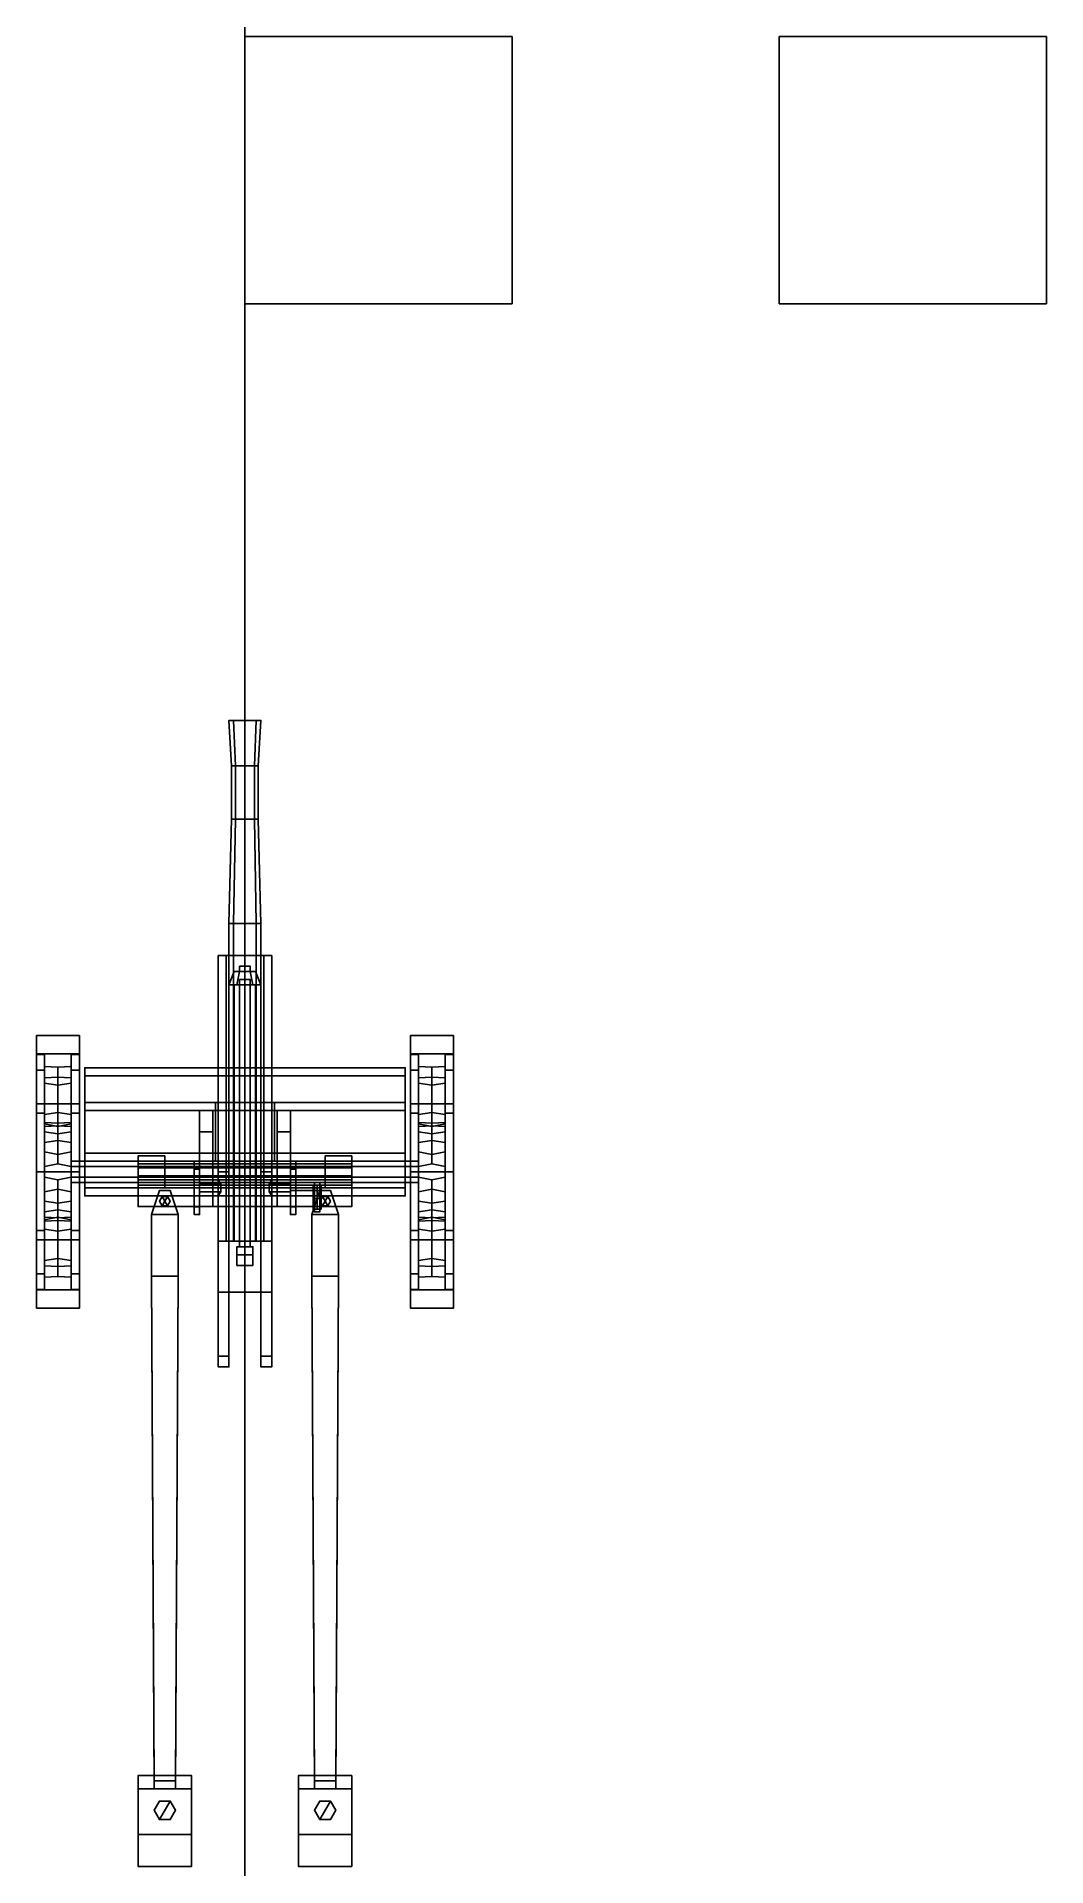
# Model space of a CAD drawing. Header units: millimetres. Extents: x -0.78 to 3, y -2.6 to 4.25.
import ezdxf

# ---------------------------------------------------------------- set-up
doc = ezdxf.new("R2010")
doc.units = ezdxf.units.MM
for name, color, linetype in [('carriage', 7, 'Continuous'), ('gun', 1, 'Continuous'), ('sleeve', 5, 'Continuous'), ('trail', 5, 'Continuous'), ('wheels', 2, 'Continuous')]:
    doc.layers.add(name, color=color, linetype=linetype)

msp = doc.modelspace()

# ---------------------------------------------------------------- linework, layer by layer
for points in [[(1, 4.25, -0.54), (1, 4.25, -1.54), (0, 4.25, -1.54), (0, 4.25, -0.54)], [(1, 4.25, -1.54), (1, 3.25, -1.54), (0, 3.25, -1.54), (0, 4.25, -1.54)], [(0, 4.25, -1.54), (0, 3.25, -1.54), (0, 3.25, -0.54), (0, 4.25, -0.54)], [(0, 4.25, -0.54), (0, 3.25, -0.54), (1, 3.25, -0.54), (1, 4.25, -0.54)], [(1, 3.25, -0.54), (1, 3.25, -1.54), (1, 4.25, -1.54), (1, 4.25, -0.54)], [(3, 4.25, -1.54), (3, 3.25, -1.54), (2, 3.25, -1.54), (2, 4.25, -1.54)], [(2, 4.25, -1.54), (2, 3.25, -1.54), (3, 3.25, -1.54), (3, 4.25, -1.54)], [(0, 3.25, -0.54), (0, 3.25, -1.54), (1, 3.25, -1.54), (1, 3.25, -0.54)]]:
    msp.add_3dface(points)
at = {"layer": 'carriage'}
for points in [[(-0.6, 0.39, 0.3), (-0.6, 0.36, 0.3), (-0.6, 0.23, 0.59), (-0.6, 0.26, 0.59)], [(0.6, 0.26, 0.59), (0.6, 0.39, 0.3), (-0.6, 0.39, 0.3), (-0.6, 0.26, 0.59)], [(0.6, 0.39, 0.3), (0.6, 0.36, 0.3), (-0.6, 0.36, 0.3), (-0.6, 0.39, 0.3)], [(-0.6, 0.23, 0.59), (-0.6, 0.36, 0.3), (0.6, 0.36, 0.3), (0.6, 0.23, 0.59)], [(0.6, 0.23, 0.59), (0.6, 0.36, 0.3), (0.6, 0.39, 0.3), (0.6, 0.26, 0.59)], [(-0.6, 0.26, 0.59), (-0.6, 0.23, 0.59), (-0.6, 0.04, 1.01), (-0.6, 0.07, 1.01)], [(-0.11, 0.07, 1.01), (-0.11, 0.26, 0.59), (-0.6, 0.26, 0.59), (-0.6, 0.07, 1.01)], [(-0.6, 0.04, 1.01), (-0.6, 0.23, 0.59), (-0.11, 0.23, 0.59), (-0.11, 0.04, 1.01)], [(-0.17, 0.23, 0.59), (-0.17, 0.03, 0.56), (-0.17, -0.03, 0.8), (-0.17, 0.15, 0.77)], [(-0.12, 0.15, 0.77), (-0.12, 0.23, 0.59), (-0.17, 0.23, 0.59), (-0.17, 0.15, 0.77)], [(-0.12, 0.03, 0.56), (-0.17, 0.03, 0.56), (-0.17, 0.23, 0.59), (-0.12, 0.23, 0.59)], [(-0.12, -0.03, 0.8), (-0.12, 0.03, 0.56), (-0.12, 0.23, 0.59), (-0.12, 0.15, 0.77)], [(-0.11, 0.04, 1.01), (-0.11, 0.23, 0.59), (-0.11, 0.26, 0.59), (-0.11, 0.07, 1.01)], [(-0.11, 0.26, 0.59), (-0.11, 0.23, 0.59), (0.11, 0.23, 0.59), (0.11, 0.26, 0.59)], [(0.6, 0.07, 1.01), (0.6, 0.26, 0.59), (0.11, 0.26, 0.59), (0.11, 0.07, 1.01)], [(0.11, 0.26, 0.59), (0.11, 0.23, 0.59), (0.11, 0.04, 1.01), (0.11, 0.07, 1.01)], [(0.11, 0.04, 1.01), (0.11, 0.23, 0.59), (0.6, 0.23, 0.59), (0.6, 0.04, 1.01)], [(0.17, 0.15, 0.77), (0.17, 0.23, 0.59), (0.12, 0.23, 0.59), (0.12, 0.15, 0.77)], [(0.12, 0.23, 0.59), (0.12, 0.03, 0.56), (0.12, -0.03, 0.8), (0.12, 0.15, 0.77)], [(0.17, 0.03, 0.56), (0.12, 0.03, 0.56), (0.12, 0.23, 0.59), (0.17, 0.23, 0.59)], [(0.17, -0.03, 0.8), (0.17, 0.03, 0.56), (0.17, 0.23, 0.59), (0.17, 0.15, 0.77)], [(0.6, 0.04, 1.01), (0.6, 0.23, 0.59), (0.6, 0.26, 0.59), (0.6, 0.07, 1.01)], [(-0.6, 0.07, 1.01), (-0.6, 0.04, 1.01), (-0.6, -0.09, 1.3), (-0.6, -0.06, 1.3)], [(0.6, -0.06, 1.3), (0.6, 0.07, 1.01), (-0.6, 0.07, 1.01), (-0.6, -0.06, 1.3)], [(0.11, 0.07, 1.01), (0.11, 0.04, 1.01), (-0.11, 0.04, 1.01), (-0.11, 0.07, 1.01)], [(0.6, -0.09, 1.3), (0.6, 0.04, 1.01), (0.6, 0.07, 1.01), (0.6, -0.06, 1.3)], [(-0.6, -0.09, 1.3), (-0.6, 0.04, 1.01), (0.6, 0.04, 1.01), (0.6, -0.09, 1.3)], [(-0.3, 0.03, 0.552), (-0.3, 0.06, 0.5), (-0.4, 0.06, 0.5), (-0.4, 0.03, 0.552)], [(-0.3, 0.06, 0.5), (-0.3, 0.03, 0.448), (-0.4, 0.03, 0.448), (-0.4, 0.06, 0.5)], [(-0.4, -0.03, 0.552), (-0.4, 0.03, 0.552), (-0.4, 0.06, 0.5), (-0.4, -0.06, 0.5)], [(-0.4, -0.06, 0.5), (-0.4, 0.06, 0.5), (-0.4, 0.03, 0.448), (-0.4, -0.03, 0.448)], [(-0.3, -0.03, 0.552), (-0.3, 0.03, 0.552), (-0.4, 0.03, 0.552), (-0.4, -0.03, 0.552)], [(-0.3, 0.03, 0.448), (-0.3, 0.02, 0.448), (-0.4, 0.02, 0.448), (-0.4, 0.03, 0.448)], [(0.4, 0.015, 0.386), (0.4, 0.03, 0.36), (-0.4, 0.03, 0.36), (-0.4, 0.015, 0.386)], [(0.4, 0.03, 0.36), (0.4, 0.015, 0.334), (-0.4, 0.015, 0.334), (-0.4, 0.03, 0.36)], [(-0.4, 0.03, 0.36), (-0.4, -0.03, 0.36), (-0.4, -0.02, 0.3773), (-0.4, 0.02, 0.3773)], [(-0.4, 0.015, 0.334), (-0.4, -0.015, 0.334), (-0.4, -0.03, 0.36), (-0.4, 0.03, 0.36)], [(-0.3, 0.02, 0.448), (-0.3, 0.02, 0.3773), (-0.4, 0.02, 0.3773), (-0.4, 0.02, 0.448)], [(-0.4, 0.02, 0.3773), (-0.4, -0.02, 0.3773), (-0.4, -0.02, 0.448), (-0.4, 0.02, 0.448)], [(0.4, -0.015, 0.386), (0.4, 0.015, 0.386), (-0.4, 0.015, 0.386), (-0.4, -0.015, 0.386)], [(0.4, 0.015, 0.334), (0.4, -0.015, 0.334), (-0.4, -0.015, 0.334), (-0.4, 0.015, 0.334)], [(-0.3, -0.06, 0.5), (-0.3, 0.06, 0.5), (-0.3, 0.03, 0.552), (-0.3, -0.03, 0.552)], [(-0.3, -0.03, 0.448), (-0.3, 0.03, 0.448), (-0.3, 0.06, 0.5), (-0.3, -0.06, 0.5)], [(-0.3, -0.02, 0.448), (-0.3, -0.02, 0.3773), (-0.3, 0.02, 0.3773), (-0.3, 0.02, 0.448)], [(-0.19, -0.1307, 0.8707), (-0.19, 0.04, 0.8), (-0.19, 0.0107, 0.7293), (-0.19, -0.16, 0.8)], [(-0.17, 0.04, 0.8), (-0.17, 0.0107, 0.7293), (-0.19, 0.0107, 0.7293), (-0.19, 0.04, 0.8)], [(-0.19, -0.06, 0.9), (-0.19, 0.0107, 0.8707), (-0.19, 0.04, 0.8), (-0.19, -0.1307, 0.8707)], [(-0.17, 0.0107, 0.8707), (-0.17, 0.04, 0.8), (-0.19, 0.04, 0.8), (-0.19, 0.0107, 0.8707)], [(-0.19, -0.16, 0.8), (-0.19, 0.0107, 0.7293), (-0.19, -0.06, 0.7), (-0.19, -0.1307, 0.7293)], [(-0.17, 0.0107, 0.7293), (-0.17, -0.06, 0.7), (-0.19, -0.06, 0.7), (-0.19, 0.0107, 0.7293)], [(-0.17, -0.06, 0.9), (-0.17, 0.0107, 0.8707), (-0.19, 0.0107, 0.8707), (-0.19, -0.06, 0.9)], [(-0.17, -0.16, 0.8), (-0.17, 0.0107, 0.7293), (-0.17, 0.04, 0.8), (-0.17, -0.1307, 0.8707)], [(-0.17, -0.1307, 0.8707), (-0.17, 0.04, 0.8), (-0.17, 0.0107, 0.8707), (-0.17, -0.06, 0.9)], [(-0.17, 0.03, 0.56), (-0.17, -0.13, 0.56), (-0.17, -0.13, 0.8), (-0.17, -0.03, 0.8)], [(-0.17, 0.03, 0.56), (0.17, 0.03, 0.56), (0.17, 0.03, 0.54), (-0.17, 0.03, 0.54)], [(0.17, 0.03, 0.54), (0.17, -0.05, 0.54), (-0.17, -0.05, 0.54), (-0.17, 0.03, 0.54)], [(-0.17, 0.03, 0.54), (-0.17, -0.05, 0.54), (-0.17, -0.05, 0.56), (-0.17, 0.03, 0.56)], [(-0.17, -0.1307, 0.7293), (-0.17, -0.06, 0.7), (-0.17, 0.0107, 0.7293), (-0.17, -0.16, 0.8)], [(-0.12, -0.13, 0.8), (-0.12, -0.13, 0.56), (-0.12, 0.03, 0.56), (-0.12, -0.03, 0.8)], [(-0.12, -0.05, 0.56), (0.12, -0.05, 0.56), (0.12, 0.03, 0.56), (-0.12, 0.03, 0.56)], [(0.12, 0.03, 0.56), (0.12, -0.13, 0.56), (0.12, -0.13, 0.8), (0.12, -0.03, 0.8)], [(0.19, 0.0107, 0.8707), (0.19, 0.04, 0.8), (0.17, 0.04, 0.8), (0.17, 0.0107, 0.8707)], [(0.19, 0.04, 0.8), (0.19, 0.0107, 0.7293), (0.17, 0.0107, 0.7293), (0.17, 0.04, 0.8)], [(0.17, -0.06, 0.9), (0.17, 0.0107, 0.8707), (0.17, 0.04, 0.8), (0.17, -0.1307, 0.8707)], [(0.17, -0.1307, 0.8707), (0.17, 0.04, 0.8), (0.17, 0.0107, 0.7293), (0.17, -0.16, 0.8)], [(0.17, -0.13, 0.8), (0.17, -0.13, 0.56), (0.17, 0.03, 0.56), (0.17, -0.03, 0.8)], [(0.17, 0.03, 0.56), (0.17, -0.05, 0.56), (0.17, -0.05, 0.54), (0.17, 0.03, 0.54)], [(0.19, -0.06, 0.9), (0.19, 0.0107, 0.8707), (0.17, 0.0107, 0.8707), (0.17, -0.06, 0.9)], [(0.19, 0.0107, 0.7293), (0.19, -0.06, 0.7), (0.17, -0.06, 0.7), (0.17, 0.0107, 0.7293)], [(0.17, -0.16, 0.8), (0.17, 0.0107, 0.7293), (0.17, -0.06, 0.7), (0.17, -0.1307, 0.7293)], [(0.19, -0.1307, 0.8707), (0.19, 0.04, 0.8), (0.19, 0.0107, 0.8707), (0.19, -0.06, 0.9)], [(0.19, -0.16, 0.8), (0.19, 0.0107, 0.7293), (0.19, 0.04, 0.8), (0.19, -0.1307, 0.8707)], [(0.19, -0.1307, 0.7293), (0.19, -0.06, 0.7), (0.19, 0.0107, 0.7293), (0.19, -0.16, 0.8)], [(0.3, -0.03, 0.552), (0.3, 0.03, 0.552), (0.3, 0.06, 0.5), (0.3, -0.06, 0.5)], [(0.4, 0.03, 0.552), (0.4, 0.06, 0.5), (0.3, 0.06, 0.5), (0.3, 0.03, 0.552)], [(0.3, -0.06, 0.5), (0.3, 0.06, 0.5), (0.3, 0.03, 0.448), (0.3, -0.03, 0.448)], [(0.4, 0.06, 0.5), (0.4, 0.03, 0.448), (0.3, 0.03, 0.448), (0.3, 0.06, 0.5)], [(0.4, 0.03, 0.448), (0.4, 0.02, 0.448), (0.3, 0.02, 0.448), (0.3, 0.03, 0.448)], [(0.4, -0.03, 0.552), (0.4, 0.03, 0.552), (0.3, 0.03, 0.552), (0.3, -0.03, 0.552)], [(0.4, 0.02, 0.448), (0.4, 0.02, 0.3773), (0.3, 0.02, 0.3773), (0.3, 0.02, 0.448)], [(0.3, 0.02, 0.3773), (0.3, -0.02, 0.3773), (0.3, -0.02, 0.448), (0.3, 0.02, 0.448)], [(0.4, -0.06, 0.5), (0.4, 0.06, 0.5), (0.4, 0.03, 0.552), (0.4, -0.03, 0.552)], [(0.4, -0.03, 0.448), (0.4, 0.03, 0.448), (0.4, 0.06, 0.5), (0.4, -0.06, 0.5)], [(0.4, -0.02, 0.3773), (0.4, -0.03, 0.36), (0.4, 0.03, 0.36), (0.4, 0.02, 0.3773)], [(0.4, -0.03, 0.36), (0.4, -0.015, 0.334), (0.4, 0.015, 0.334), (0.4, 0.03, 0.36)], [(0.4, -0.02, 0.448), (0.4, -0.02, 0.3773), (0.4, 0.02, 0.3773), (0.4, 0.02, 0.448)], [(-0.6, -0.06, 1.3), (-0.6, -0.09, 1.3), (0.6, -0.09, 1.3), (0.6, -0.06, 1.3)], [(0.4, -0.03, 0.36), (0.4, -0.015, 0.386), (-0.4, -0.015, 0.386), (-0.4, -0.03, 0.36)], [(0.4, -0.015, 0.334), (0.4, -0.03, 0.36), (-0.4, -0.03, 0.36), (-0.4, -0.015, 0.334)], [(-0.4, -0.02, 0.448), (-0.4, -0.02, 0.3773), (-0.3, -0.02, 0.3773), (-0.3, -0.02, 0.448)], [(-0.3, -0.03, 0.448), (-0.3, -0.02, 0.448), (-0.4, -0.02, 0.448), (-0.4, -0.03, 0.448)], [(-0.3, -0.06, 0.5), (-0.3, -0.03, 0.552), (-0.4, -0.03, 0.552), (-0.4, -0.06, 0.5)], [(-0.3, -0.03, 0.448), (-0.3, -0.06, 0.5), (-0.4, -0.06, 0.5), (-0.4, -0.03, 0.448)], [(-0.4, -0.05, 0.5), (-0.4, -0.13, 0.5), (-0.4, -0.13, 0.56), (-0.4, -0.05, 0.56)], [(-0.4, -0.05, 0.56), (-0.4, -0.13, 0.56), (0.4, -0.13, 0.56), (0.4, -0.05, 0.56)], [(0.4, -0.05, 0.56), (0.4, -0.05, 0.5), (-0.4, -0.05, 0.5), (-0.4, -0.05, 0.56)], [(0.4, -0.05, 0.5), (0.4, -0.13, 0.5), (-0.4, -0.13, 0.5), (-0.4, -0.05, 0.5)], [(-0.17, -0.06, 0.7), (-0.17, -0.1307, 0.7293), (-0.19, -0.1307, 0.7293), (-0.19, -0.06, 0.7)], [(-0.17, -0.1307, 0.8707), (-0.17, -0.06, 0.9), (-0.19, -0.06, 0.9), (-0.19, -0.1307, 0.8707)], [(-0.17, -0.03, 0.8), (-0.17, -0.13, 0.8), (-0.12, -0.13, 0.8), (-0.12, -0.03, 0.8)], [(-0.09, -0.045, 0.826), (-0.1, -0.03, 0.8), (-0.17, -0.03, 0.8), (-0.17, -0.045, 0.826)], [(-0.09, -0.075, 0.826), (-0.09, -0.045, 0.826), (-0.17, -0.045, 0.826), (-0.17, -0.075, 0.826)], [(-0.1, -0.03, 0.8), (-0.09, -0.045, 0.774), (-0.12, -0.045, 0.774), (-0.12, -0.03, 0.8)], [(-0.1, -0.045, 0.774), (-0.1, -0.075, 0.774), (-0.12, -0.075, 0.774), (-0.12, -0.045, 0.774)], [(0.17, -0.045, 0.826), (0.17, -0.03, 0.8), (0.1, -0.03, 0.8), (0.09, -0.045, 0.826)], [(0.12, -0.03, 0.8), (0.12, -0.045, 0.774), (0.09, -0.045, 0.774), (0.1, -0.03, 0.8)], [(0.17, -0.075, 0.826), (0.17, -0.045, 0.826), (0.09, -0.045, 0.826), (0.09, -0.075, 0.826)], [(0.12, -0.045, 0.774), (0.12, -0.075, 0.774), (0.09, -0.075, 0.774), (0.09, -0.045, 0.774)], [(0.12, -0.03, 0.8), (0.12, -0.13, 0.8), (0.17, -0.13, 0.8), (0.17, -0.03, 0.8)], [(0.17, -0.07, 0.69), (0.26, -0.07, 0.69), (0.26, -0.04, 0.69), (0.17, -0.04, 0.69)], [(0.17, -0.04, 0.69), (0.26, -0.04, 0.69), (0.28, -0.04, 0.67), (0.17, -0.04, 0.67)], [(0.28, -0.04, 0.67), (0.28, -0.07, 0.67), (0.17, -0.07, 0.67), (0.17, -0.04, 0.67)], [(0.19, -0.1307, 0.8707), (0.19, -0.06, 0.9), (0.17, -0.06, 0.9), (0.17, -0.1307, 0.8707)], [(0.19, -0.06, 0.7), (0.19, -0.1307, 0.7293), (0.17, -0.1307, 0.7293), (0.17, -0.06, 0.7)], [(0.27, -0.05, 1.175), (0.255, -0.05, 1.16), (0.255, -0.14, 1.16), (0.27, -0.14, 1.175)], [(0.255, -0.05, 1.16), (0.27, -0.05, 1.145), (0.27, -0.14, 1.145), (0.255, -0.14, 1.16)], [(0.285, -0.05, 1.16), (0.27, -0.05, 1.145), (0.255, -0.05, 1.16), (0.27, -0.05, 1.175)], [(0.26, -0.04, 0.69), (0.26, -0.07, 0.69), (0.26, -0.07, 1.14), (0.26, -0.04, 1.14)], [(0.28, -0.04, 1.14), (0.28, -0.04, 0.67), (0.26, -0.04, 0.69), (0.26, -0.04, 1.14)], [(0.26, -0.04, 1.14), (0.26, -0.15, 1.14), (0.28, -0.15, 1.14), (0.28, -0.04, 1.14)], [(0.285, -0.05, 1.16), (0.27, -0.05, 1.175), (0.27, -0.14, 1.175), (0.285, -0.14, 1.16)], [(0.27, -0.05, 1.145), (0.285, -0.05, 1.16), (0.285, -0.14, 1.16), (0.27, -0.14, 1.145)], [(0.28, -0.07, 1.14), (0.28, -0.07, 0.67), (0.28, -0.04, 0.67), (0.28, -0.04, 1.14)], [(0.3, -0.02, 0.448), (0.3, -0.02, 0.3773), (0.4, -0.02, 0.3773), (0.4, -0.02, 0.448)], [(0.4, -0.03, 0.448), (0.4, -0.02, 0.448), (0.3, -0.02, 0.448), (0.3, -0.03, 0.448)], [(0.4, -0.06, 0.5), (0.4, -0.03, 0.552), (0.3, -0.03, 0.552), (0.3, -0.06, 0.5)], [(0.4, -0.03, 0.448), (0.4, -0.06, 0.5), (0.3, -0.06, 0.5), (0.3, -0.03, 0.448)], [(0.4, -0.13, 0.56), (0.4, -0.13, 0.5), (0.4, -0.05, 0.5), (0.4, -0.05, 0.56)], [(-0.4, -0.13, 0.56), (-0.4, -0.13, 0.5), (0.4, -0.13, 0.5), (0.4, -0.13, 0.56)], [(-0.31, -0.0927, 0.56), (-0.32, -0.11, 0.56), (-0.32, -0.11, 0.62), (-0.31, -0.0927, 0.62)], [(-0.31, -0.0927, 0.62), (-0.32, -0.11, 0.62), (-0.31, -0.1273, 0.62), (-0.29, -0.0927, 0.62)], [(-0.32, -0.11, 0.5), (-0.31, -0.0927, 0.5), (-0.31, -0.0927, 0.44), (-0.32, -0.11, 0.44)], [(-0.31, -0.1273, 0.44), (-0.32, -0.11, 0.44), (-0.31, -0.0927, 0.44), (-0.29, -0.1273, 0.44)], [(-0.32, -0.11, 0.56), (-0.31, -0.1273, 0.56), (-0.31, -0.1273, 0.62), (-0.32, -0.11, 0.62)], [(-0.31, -0.1273, 0.5), (-0.32, -0.11, 0.5), (-0.32, -0.11, 0.44), (-0.31, -0.1273, 0.44)], [(-0.29, -0.0927, 0.56), (-0.31, -0.0927, 0.56), (-0.31, -0.0927, 0.62), (-0.29, -0.0927, 0.62)], [(-0.29, -0.0927, 0.62), (-0.31, -0.1273, 0.62), (-0.29, -0.1273, 0.62), (-0.28, -0.11, 0.62)], [(-0.31, -0.0927, 0.5), (-0.29, -0.0927, 0.5), (-0.29, -0.0927, 0.44), (-0.31, -0.0927, 0.44)], [(-0.29, -0.1273, 0.44), (-0.31, -0.0927, 0.44), (-0.29, -0.0927, 0.44), (-0.28, -0.11, 0.44)], [(-0.31, -0.1273, 0.56), (-0.29, -0.1273, 0.56), (-0.29, -0.1273, 0.62), (-0.31, -0.1273, 0.62)], [(-0.29, -0.1273, 0.5), (-0.31, -0.1273, 0.5), (-0.31, -0.1273, 0.44), (-0.29, -0.1273, 0.44)], [(-0.28, -0.11, 0.56), (-0.29, -0.0927, 0.56), (-0.29, -0.0927, 0.62), (-0.28, -0.11, 0.62)], [(-0.29, -0.0927, 0.5), (-0.28, -0.11, 0.5), (-0.28, -0.11, 0.44), (-0.29, -0.0927, 0.44)], [(-0.29, -0.1273, 0.56), (-0.28, -0.11, 0.56), (-0.28, -0.11, 0.62), (-0.29, -0.1273, 0.62)], [(-0.28, -0.11, 0.5), (-0.29, -0.1273, 0.5), (-0.29, -0.1273, 0.44), (-0.28, -0.11, 0.44)], [(-0.17, -0.1307, 0.7293), (-0.17, -0.16, 0.8), (-0.19, -0.16, 0.8), (-0.19, -0.1307, 0.7293)], [(-0.17, -0.16, 0.8), (-0.17, -0.1307, 0.8707), (-0.19, -0.1307, 0.8707), (-0.19, -0.16, 0.8)], [(-0.1, -0.09, 0.8), (-0.09, -0.075, 0.826), (-0.17, -0.075, 0.826), (-0.17, -0.09, 0.8)], [(-0.17, -0.13, 0.8), (-0.17, -0.13, 0.56), (-0.12, -0.13, 0.56), (-0.12, -0.13, 0.8)], [(-0.09, -0.075, 0.774), (-0.1, -0.09, 0.8), (-0.12, -0.09, 0.8), (-0.12, -0.075, 0.774)], [(0.17, -0.09, 0.8), (0.17, -0.075, 0.826), (0.09, -0.075, 0.826), (0.1, -0.09, 0.8)], [(0.12, -0.075, 0.774), (0.12, -0.09, 0.8), (0.1, -0.09, 0.8), (0.09, -0.075, 0.774)], [(0.12, -0.13, 0.8), (0.12, -0.13, 0.56), (0.17, -0.13, 0.56), (0.17, -0.13, 0.8)], [(0.17, -0.07, 0.67), (0.28, -0.07, 0.67), (0.26, -0.07, 0.69), (0.17, -0.07, 0.69)], [(0.19, -0.16, 0.8), (0.19, -0.1307, 0.8707), (0.17, -0.1307, 0.8707), (0.17, -0.16, 0.8)], [(0.19, -0.1307, 0.7293), (0.19, -0.16, 0.8), (0.17, -0.16, 0.8), (0.17, -0.1307, 0.7293)], [(0.26, -0.07, 1.12), (0.26, -0.07, 0.69), (0.28, -0.07, 0.67), (0.28, -0.07, 1.12)], [(0.26, -0.07, 1.09), (0.26, -0.13, 1.09), (0.28, -0.13, 1.09), (0.28, -0.07, 1.09)], [(0.26, -0.07, 1.08), (0.26, -0.1, 1.08), (0.26, -0.1, 1.09), (0.26, -0.07, 1.09)], [(0.28, -0.07, 1.08), (0.28, -0.1, 1.08), (0.26, -0.1, 1.08), (0.26, -0.07, 1.08)], [(0.26, -0.07, 1.03), (0.26, -0.1, 1.03), (0.26, -0.1, 1.05), (0.26, -0.07, 1.05)], [(0.26, -0.07, 1.05), (0.26, -0.1, 1.05), (0.28, -0.1, 1.05), (0.28, -0.07, 1.05)], [(0.28, -0.07, 1.03), (0.28, -0.1, 1.03), (0.26, -0.1, 1.03), (0.26, -0.07, 1.03)], [(0.26, -0.07, 1.12), (0.26, -0.13, 1.12), (0.26, -0.13, 1.14), (0.26, -0.07, 1.14)], [(0.28, -0.07, 1.12), (0.28, -0.13, 1.12), (0.26, -0.13, 1.12), (0.26, -0.07, 1.12)], [(0.28, -0.1, 1.09), (0.28, -0.1, 0.95), (0.26, -0.1, 0.95), (0.26, -0.1, 1.09)], [(0.26, -0.1, 0.95), (0.26, -0.13, 0.95), (0.26, -0.13, 1.09), (0.26, -0.1, 1.09)], [(0.28, -0.1, 0.95), (0.28, -0.13, 0.95), (0.26, -0.13, 0.95), (0.26, -0.1, 0.95)], [(0.26, -0.13, 1.03), (0.26, -0.13, 0.95), (0.28, -0.13, 0.95), (0.28, -0.13, 1.03)], [(0.26, -0.13, 1.03), (0.26, -0.15, 1.03), (0.26, -0.15, 1.14), (0.26, -0.13, 1.14)], [(0.28, -0.13, 1.12), (0.28, -0.13, 1.09), (0.26, -0.13, 1.09), (0.26, -0.13, 1.12)], [(0.28, -0.13, 1.03), (0.28, -0.15, 1.03), (0.26, -0.15, 1.03), (0.26, -0.13, 1.03)], [(0.28, -0.1, 1.09), (0.28, -0.1, 1.08), (0.28, -0.07, 1.08), (0.28, -0.07, 1.09)], [(0.28, -0.1, 1.05), (0.28, -0.1, 1.03), (0.28, -0.07, 1.03), (0.28, -0.07, 1.05)], [(0.28, -0.13, 1.14), (0.28, -0.13, 1.12), (0.28, -0.07, 1.12), (0.28, -0.07, 1.14)], [(0.29, -0.0927, 0.56), (0.28, -0.11, 0.56), (0.28, -0.11, 0.62), (0.29, -0.0927, 0.62)], [(0.28, -0.11, 0.5), (0.29, -0.0927, 0.5), (0.29, -0.0927, 0.44), (0.28, -0.11, 0.44)], [(0.29, -0.1273, 0.44), (0.28, -0.11, 0.44), (0.29, -0.0927, 0.44), (0.31, -0.1273, 0.44)], [(0.29, -0.0927, 0.62), (0.28, -0.11, 0.62), (0.29, -0.1273, 0.62), (0.31, -0.0927, 0.62)], [(0.28, -0.13, 1.09), (0.28, -0.13, 0.95), (0.28, -0.1, 0.95), (0.28, -0.1, 1.09)], [(0.28, -0.11, 0.56), (0.29, -0.1273, 0.56), (0.29, -0.1273, 0.62), (0.28, -0.11, 0.62)], [(0.29, -0.1273, 0.5), (0.28, -0.11, 0.5), (0.28, -0.11, 0.44), (0.29, -0.1273, 0.44)], [(0.28, -0.15, 1.14), (0.28, -0.15, 1.03), (0.28, -0.13, 1.03), (0.28, -0.13, 1.14)], [(0.31, -0.0927, 0.56), (0.29, -0.0927, 0.56), (0.29, -0.0927, 0.62), (0.31, -0.0927, 0.62)], [(0.29, -0.0927, 0.5), (0.31, -0.0927, 0.5), (0.31, -0.0927, 0.44), (0.29, -0.0927, 0.44)], [(0.31, -0.1273, 0.44), (0.29, -0.0927, 0.44), (0.31, -0.0927, 0.44), (0.32, -0.11, 0.44)], [(0.31, -0.0927, 0.62), (0.29, -0.1273, 0.62), (0.31, -0.1273, 0.62), (0.32, -0.11, 0.62)], [(0.29, -0.1273, 0.56), (0.31, -0.1273, 0.56), (0.31, -0.1273, 0.62), (0.29, -0.1273, 0.62)], [(0.31, -0.1273, 0.5), (0.29, -0.1273, 0.5), (0.29, -0.1273, 0.44), (0.31, -0.1273, 0.44)], [(0.32, -0.11, 0.56), (0.31, -0.0927, 0.56), (0.31, -0.0927, 0.62), (0.32, -0.11, 0.62)], [(0.31, -0.0927, 0.5), (0.32, -0.11, 0.5), (0.32, -0.11, 0.44), (0.31, -0.0927, 0.44)], [(0.31, -0.1273, 0.56), (0.32, -0.11, 0.56), (0.32, -0.11, 0.62), (0.31, -0.1273, 0.62)], [(0.32, -0.11, 0.5), (0.31, -0.1273, 0.5), (0.31, -0.1273, 0.44), (0.32, -0.11, 0.44)], [(0.27, -0.14, 1.175), (0.255, -0.14, 1.16), (0.27, -0.14, 1.145), (0.285, -0.14, 1.16)], [(0.26, -0.15, 1.14), (0.26, -0.15, 1.03), (0.28, -0.15, 1.03), (0.28, -0.15, 1.14)]]:
    msp.add_3dface(points, dxfattribs=at)
at = {"layer": 'gun'}
for points in [[(-0.0424, 1.69, 0.8424), (-0.06, 1.69, 0.8), (-0.05, 1.52, 0.8), (-0.0354, 1.52, 0.8354)], [(-0.06, 1.69, 0.8), (-0.0424, 1.69, 0.7576), (-0.0354, 1.52, 0.7646), (-0.05, 1.52, 0.8)], [(0, 1.69, 0.86), (-0.0424, 1.69, 0.7576), (-0.06, 1.69, 0.8), (-0.0424, 1.69, 0.8424)], [(0, 1.69, 0.86), (-0.0424, 1.69, 0.8424), (-0.0354, 1.52, 0.8354), (0, 1.52, 0.85)], [(-0.0424, 1.69, 0.7576), (0, 1.69, 0.74), (0, 1.52, 0.75), (-0.0354, 1.52, 0.7646)], [(0.0424, 1.69, 0.8424), (0, 1.69, 0.74), (-0.0424, 1.69, 0.7576), (0, 1.69, 0.86)], [(0.0424, 1.69, 0.8424), (0, 1.69, 0.86), (0, 1.52, 0.85), (0.0354, 1.52, 0.8354)], [(0, 1.69, 0.74), (0.0424, 1.69, 0.7576), (0.0354, 1.52, 0.7646), (0, 1.52, 0.75)], [(0.06, 1.69, 0.8), (0.0424, 1.69, 0.7576), (0, 1.69, 0.74), (0.0424, 1.69, 0.8424)], [(0.06, 1.69, 0.8), (0.0424, 1.69, 0.8424), (0.0354, 1.52, 0.8354), (0.05, 1.52, 0.8)], [(0.0424, 1.69, 0.7576), (0.06, 1.69, 0.8), (0.05, 1.52, 0.8), (0.0354, 1.52, 0.7646)], [(-0.0354, 1.52, 0.8354), (-0.05, 1.52, 0.8), (-0.05, 1.32, 0.8), (-0.0354, 1.32, 0.8354)], [(-0.05, 1.52, 0.8), (-0.0354, 1.52, 0.7646), (-0.0354, 1.32, 0.7646), (-0.05, 1.32, 0.8)], [(0, 1.52, 0.85), (-0.0354, 1.52, 0.8354), (-0.0354, 1.32, 0.8354), (0, 1.32, 0.85)], [(-0.0354, 1.52, 0.7646), (0, 1.52, 0.75), (0, 1.32, 0.75), (-0.0354, 1.32, 0.7646)], [(0.0354, 1.52, 0.8354), (0, 1.52, 0.85), (0, 1.32, 0.85), (0.0354, 1.32, 0.8354)], [(0, 1.52, 0.75), (0.0354, 1.52, 0.7646), (0.0354, 1.32, 0.7646), (0, 1.32, 0.75)], [(0.05, 1.52, 0.8), (0.0354, 1.52, 0.8354), (0.0354, 1.32, 0.8354), (0.05, 1.32, 0.8)], [(0.0354, 1.52, 0.7646), (0.05, 1.52, 0.8), (0.05, 1.32, 0.8), (0.0354, 1.32, 0.7646)], [(-0.0424, 0.93, 0.7576), (-0.06, 0.93, 0.8), (-0.05, 1.32, 0.8), (-0.0354, 1.32, 0.7646)], [(-0.06, 0.93, 0.8), (-0.0424, 0.93, 0.8424), (-0.0354, 1.32, 0.8354), (-0.05, 1.32, 0.8)], [(0, 0.93, 0.74), (-0.0424, 0.93, 0.7576), (-0.0354, 1.32, 0.7646), (0, 1.32, 0.75)], [(-0.0424, 0.93, 0.8424), (0, 0.93, 0.86), (0, 1.32, 0.85), (-0.0354, 1.32, 0.8354)], [(0.0424, 0.93, 0.7576), (0, 0.93, 0.74), (0, 1.32, 0.75), (0.0354, 1.32, 0.7646)], [(0, 0.93, 0.86), (0.0424, 0.93, 0.8424), (0.0354, 1.32, 0.8354), (0, 1.32, 0.85)], [(0.06, 0.93, 0.8), (0.0424, 0.93, 0.7576), (0.0354, 1.32, 0.7646), (0.05, 1.32, 0.8)], [(0.0424, 0.93, 0.8424), (0.06, 0.93, 0.8), (0.05, 1.32, 0.8), (0.0354, 1.32, 0.8354)], [(-0.0424, 0.93, 0.8424), (-0.06, 0.93, 0.8), (-0.06, -0.26, 0.8), (-0.0424, -0.26, 0.8424)], [(-0.06, 0.93, 0.8), (-0.0424, 0.93, 0.7576), (-0.0424, -0.26, 0.7576), (-0.06, -0.26, 0.8)], [(0, 0.93, 0.86), (-0.0424, 0.93, 0.8424), (-0.0424, -0.26, 0.8424), (0, -0.26, 0.86)], [(-0.0424, 0.93, 0.7576), (0, 0.93, 0.74), (0, -0.26, 0.74), (-0.0424, -0.26, 0.7576)], [(0.0424, 0.93, 0.8424), (0, 0.93, 0.86), (0, -0.26, 0.86), (0.0424, -0.26, 0.8424)], [(0, 0.93, 0.74), (0.0424, 0.93, 0.7576), (0.0424, -0.26, 0.7576), (0, -0.26, 0.74)], [(0.06, 0.93, 0.8), (0.0424, 0.93, 0.8424), (0.0424, -0.26, 0.8424), (0.06, -0.26, 0.8)], [(0.0424, 0.93, 0.7576), (0.06, 0.93, 0.8), (0.06, -0.26, 0.8), (0.0424, -0.26, 0.7576)], [(0, 0.72, 0.69), (-0.02, 0.72, 0.67), (-0.02, -0.28, 0.67), (0, -0.28, 0.69)], [(-0.02, 0.72, 0.67), (0, 0.72, 0.65), (0, -0.28, 0.65), (-0.02, -0.28, 0.67)], [(0.02, 0.72, 0.67), (0, 0.72, 0.69), (0, -0.28, 0.69), (0.02, -0.28, 0.67)], [(0, 0.72, 0.65), (0.02, 0.72, 0.67), (0.02, -0.28, 0.67), (0, -0.28, 0.65)], [(-0.1, -0.26, 0.75), (-0.1, -0.45, 0.75), (-0.1, -0.45, 0.95), (-0.1, -0.26, 0.95)], [(-0.1, -0.26, 0.95), (-0.1, -0.45, 0.95), (0.1, -0.45, 0.95), (0.1, -0.26, 0.95)], [(0.1, -0.26, 0.95), (0.1, -0.26, 0.75), (-0.1, -0.26, 0.75), (-0.1, -0.26, 0.95)], [(-0.06, -0.26, 0.75), (-0.06, -0.45, 0.75), (-0.1, -0.45, 0.75), (-0.1, -0.26, 0.75)], [(0.06, -0.26, 0.75), (0.06, -0.26, 0.71), (-0.06, -0.26, 0.71), (-0.06, -0.26, 0.75)], [(-0.06, -0.26, 0.71), (-0.06, -0.45, 0.71), (-0.06, -0.45, 0.75), (-0.06, -0.26, 0.75)], [(0.06, -0.26, 0.71), (0.06, -0.45, 0.71), (-0.06, -0.45, 0.71), (-0.06, -0.26, 0.71)], [(0.06, -0.45, 0.75), (0.06, -0.45, 0.71), (0.06, -0.26, 0.71), (0.06, -0.26, 0.75)], [(0.1, -0.26, 0.75), (0.1, -0.45, 0.75), (0.06, -0.45, 0.75), (0.06, -0.26, 0.75)], [(0.1, -0.45, 0.95), (0.1, -0.45, 0.75), (0.1, -0.26, 0.75), (0.1, -0.26, 0.95)], [(-0.03, -0.28, 0.64), (-0.03, -0.31, 0.64), (-0.03, -0.35, 0.71), (-0.03, -0.28, 0.71)], [(0.03, -0.28, 0.64), (0.03, -0.31, 0.64), (-0.03, -0.31, 0.64), (-0.03, -0.28, 0.64)], [(0.03, -0.28, 0.71), (0.03, -0.28, 0.64), (-0.03, -0.28, 0.64), (-0.03, -0.28, 0.71)], [(-0.03, -0.35, 0.71), (-0.03, -0.31, 0.64), (0.03, -0.31, 0.64), (0.03, -0.35, 0.71)], [(0.03, -0.35, 0.71), (0.03, -0.31, 0.64), (0.03, -0.28, 0.64), (0.03, -0.28, 0.71)], [(-0.1, -0.45, 0.95), (-0.1, -0.45, 0.75), (0.1, -0.45, 0.75), (0.1, -0.45, 0.95)], [(-0.06, -0.45, 0.75), (-0.06, -0.45, 0.71), (0.06, -0.45, 0.71), (0.06, -0.45, 0.75)]]:
    msp.add_3dface(points, dxfattribs=at)
at = {"layer": 'sleeve'}
for points in [[(-0.0707, 0.81, 0.8707), (-0.1, 0.81, 0.8), (-0.1, -0.26, 0.8), (-0.0707, -0.26, 0.8707)], [(-0.1, 0.81, 0.8), (-0.0707, 0.81, 0.7293), (-0.0707, -0.26, 0.7293), (-0.1, -0.26, 0.8)], [(0.0707, 0.81, 0.8707), (-0.1, 0.81, 0.8), (-0.0707, 0.81, 0.8707), (0, 0.81, 0.9)], [(0.1, 0.81, 0.8), (-0.0707, 0.81, 0.7293), (-0.1, 0.81, 0.8), (0.0707, 0.81, 0.8707)], [(0, 0.81, 0.9), (-0.0707, 0.81, 0.8707), (-0.0707, -0.26, 0.8707), (0, -0.26, 0.9)], [(-0.0707, 0.81, 0.7293), (0, 0.81, 0.7), (0, -0.26, 0.7), (-0.0707, -0.26, 0.7293)], [(0.0707, 0.81, 0.7293), (0, 0.81, 0.7), (-0.0707, 0.81, 0.7293), (0.1, 0.81, 0.8)], [(0, 0.77, 0.69), (-0.02, 0.77, 0.67), (-0.02, 0.75, 0.67), (0, 0.75, 0.69)], [(-0.02, 0.77, 0.67), (0, 0.77, 0.65), (0, 0.75, 0.65), (-0.02, 0.75, 0.67)], [(0.02, 0.77, 0.67), (0, 0.77, 0.65), (-0.02, 0.77, 0.67), (0, 0.77, 0.69)], [(0.0707, 0.81, 0.8707), (0, 0.81, 0.9), (0, -0.26, 0.9), (0.0707, -0.26, 0.8707)], [(0, 0.81, 0.7), (0.0707, 0.81, 0.7293), (0.0707, -0.26, 0.7293), (0, -0.26, 0.7)], [(0.02, 0.77, 0.67), (0, 0.77, 0.69), (0, 0.75, 0.69), (0.02, 0.75, 0.67)], [(0, 0.77, 0.65), (0.02, 0.77, 0.67), (0.02, 0.75, 0.67), (0, 0.75, 0.65)], [(0.1, 0.81, 0.8), (0.0707, 0.81, 0.8707), (0.0707, -0.26, 0.8707), (0.1, -0.26, 0.8)], [(0.0707, 0.81, 0.7293), (0.1, 0.81, 0.8), (0.1, -0.26, 0.8), (0.0707, -0.26, 0.7293)], [(-0.02, 0.75, 0.7046), (-0.04, 0.75, 0.67), (-0.06, 0.7, 0.67), (-0.03, 0.7, 0.722)], [(-0.04, 0.75, 0.67), (-0.02, 0.75, 0.6354), (-0.03, 0.7, 0.618), (-0.06, 0.7, 0.67)], [(0.02, 0.75, 0.7046), (-0.02, 0.75, 0.6354), (-0.04, 0.75, 0.67), (-0.02, 0.75, 0.7046)], [(-0.02, 0.7, 0.7046), (-0.04, 0.7, 0.67), (-0.04, -0.26, 0.67), (-0.02, -0.26, 0.7046)], [(-0.04, 0.7, 0.67), (-0.02, 0.7, 0.6354), (-0.02, -0.26, 0.6354), (-0.04, -0.26, 0.67)], [(0.02, 0.75, 0.7046), (-0.02, 0.75, 0.7046), (-0.03, 0.7, 0.722), (0.03, 0.7, 0.722)], [(-0.02, 0.75, 0.6354), (0.02, 0.75, 0.6354), (0.03, 0.7, 0.618), (-0.03, 0.7, 0.618)], [(0.04, 0.75, 0.67), (0.02, 0.75, 0.6354), (-0.02, 0.75, 0.6354), (0.02, 0.75, 0.7046)], [(0.02, 0.7, 0.7046), (-0.02, 0.7, 0.7046), (-0.02, -0.26, 0.7046), (0.02, -0.26, 0.7046)], [(-0.02, 0.7, 0.6354), (0.02, 0.7, 0.6354), (0.02, -0.26, 0.6354), (-0.02, -0.26, 0.6354)], [(0.04, 0.75, 0.67), (0.02, 0.75, 0.7046), (0.03, 0.7, 0.722), (0.06, 0.7, 0.67)], [(0.02, 0.75, 0.6354), (0.04, 0.75, 0.67), (0.06, 0.7, 0.67), (0.03, 0.7, 0.618)], [(0.04, 0.7, 0.67), (0.02, 0.7, 0.7046), (0.02, -0.26, 0.7046), (0.04, -0.26, 0.67)], [(0.02, 0.7, 0.6354), (0.04, 0.7, 0.67), (0.04, -0.26, 0.67), (0.02, -0.26, 0.6354)], [(-0.1, 0, 0.62), (-0.1, -0.69, 0.62), (-0.1, -0.73, 0.71), (-0.1, 0, 0.71)], [(-0.06, 0, 0.62), (-0.06, -0.69, 0.62), (-0.1, -0.69, 0.62), (-0.1, 0, 0.62)], [(-0.1, 0, 0.71), (-0.1, -0.73, 0.71), (-0.1, -0.73, 0.75), (-0.1, 0, 0.75)], [(-0.1, 0, 0.75), (-0.1, -0.73, 0.75), (-0.06, -0.73, 0.75), (-0.06, 0, 0.75)], [(-0.06, 0, 0.71), (-0.06, 0, 0.62), (-0.1, 0, 0.62), (-0.1, 0, 0.71)], [(-0.06, 0, 0.75), (-0.06, 0, 0.71), (-0.1, 0, 0.71), (-0.1, 0, 0.75)], [(-0.06, -0.73, 0.71), (-0.06, -0.69, 0.62), (-0.06, 0, 0.62), (-0.06, 0, 0.71)], [(-0.06, -0.73, 0.75), (-0.06, -0.73, 0.71), (-0.06, 0, 0.71), (-0.06, 0, 0.75)], [(0.06, 0, 0.71), (0.06, -0.73, 0.71), (0.06, -0.73, 0.75), (0.06, 0, 0.75)], [(0.06, 0, 0.75), (0.06, -0.73, 0.75), (0.1, -0.73, 0.75), (0.1, 0, 0.75)], [(0.1, 0, 0.75), (0.1, 0, 0.71), (0.06, 0, 0.71), (0.06, 0, 0.75)], [(0.06, 0, 0.62), (0.06, -0.69, 0.62), (0.06, -0.73, 0.71), (0.06, 0, 0.71)], [(0.1, 0, 0.71), (0.1, 0, 0.62), (0.06, 0, 0.62), (0.06, 0, 0.71)], [(0.1, 0, 0.62), (0.1, -0.69, 0.62), (0.06, -0.69, 0.62), (0.06, 0, 0.62)], [(0.1, -0.73, 0.75), (0.1, -0.73, 0.71), (0.1, 0, 0.71), (0.1, 0, 0.75)], [(0.1, -0.73, 0.71), (0.1, -0.69, 0.62), (0.1, 0, 0.62), (0.1, 0, 0.71)], [(0, -0.26, 0.9), (-0.0707, -0.26, 0.8707), (-0.1, -0.26, 0.8), (0.0707, -0.26, 0.8707)], [(0.0707, -0.26, 0.8707), (-0.1, -0.26, 0.8), (-0.0707, -0.26, 0.7293), (0.1, -0.26, 0.8)], [(0.1, -0.26, 0.8), (-0.0707, -0.26, 0.7293), (0, -0.26, 0.7), (0.0707, -0.26, 0.7293)], [(0.02, -0.26, 0.6354), (-0.02, -0.26, 0.7046), (-0.04, -0.26, 0.67), (-0.02, -0.26, 0.6354)], [(0.04, -0.26, 0.67), (0.02, -0.26, 0.7046), (-0.02, -0.26, 0.7046), (0.02, -0.26, 0.6354)], [(-0.1, -0.73, 0.71), (-0.1, -0.69, 0.62), (-0.06, -0.69, 0.62), (-0.06, -0.73, 0.71)], [(-0.1, -0.73, 0.75), (-0.1, -0.73, 0.71), (-0.06, -0.73, 0.71), (-0.06, -0.73, 0.75)], [(0.06, -0.73, 0.71), (0.06, -0.69, 0.62), (0.1, -0.69, 0.62), (0.1, -0.73, 0.71)], [(0.06, -0.73, 0.75), (0.06, -0.73, 0.71), (0.1, -0.73, 0.71), (0.1, -0.73, 0.75)]]:
    msp.add_3dface(points, dxfattribs=at)
at = {"layer": 'trail'}
for points in [[(-0.35, -0.16, 0.6), (-0.32, -0.07, 0.6), (-0.32, -0.07, 0.57), (-0.35, -0.16, 0.57)], [(-0.35, -0.16, 0.57), (-0.32, -0.07, 0.57), (-0.28, -0.07, 0.57), (-0.25, -0.16, 0.57)], [(-0.25, -0.16, 0.6), (-0.28, -0.07, 0.6), (-0.32, -0.07, 0.6), (-0.35, -0.16, 0.6)], [(-0.25, -0.16, 0.49), (-0.28, -0.07, 0.49), (-0.32, -0.07, 0.49), (-0.35, -0.16, 0.49)], [(-0.35, -0.16, 0.46), (-0.32, -0.07, 0.46), (-0.28, -0.07, 0.46), (-0.25, -0.16, 0.46)], [(-0.35, -0.16, 0.49), (-0.32, -0.07, 0.49), (-0.32, -0.07, 0.46), (-0.35, -0.16, 0.46)], [(-0.28, -0.07, 0.6), (-0.28, -0.07, 0.57), (-0.32, -0.07, 0.57), (-0.32, -0.07, 0.6)], [(-0.28, -0.07, 0.49), (-0.28, -0.07, 0.46), (-0.32, -0.07, 0.46), (-0.32, -0.07, 0.49)], [(-0.28, -0.07, 0.57), (-0.28, -0.07, 0.6), (-0.25, -0.16, 0.6), (-0.25, -0.16, 0.57)], [(-0.28, -0.07, 0.46), (-0.28, -0.07, 0.49), (-0.25, -0.16, 0.49), (-0.25, -0.16, 0.46)], [(0.25, -0.16, 0.49), (0.28, -0.07, 0.49), (0.28, -0.07, 0.46), (0.25, -0.16, 0.46)], [(0.25, -0.16, 0.46), (0.28, -0.07, 0.46), (0.32, -0.07, 0.46), (0.35, -0.16, 0.46)], [(0.35, -0.16, 0.49), (0.32, -0.07, 0.49), (0.28, -0.07, 0.49), (0.25, -0.16, 0.49)], [(0.35, -0.16, 0.6), (0.32, -0.07, 0.6), (0.28, -0.07, 0.6), (0.25, -0.16, 0.6)], [(0.25, -0.16, 0.57), (0.28, -0.07, 0.57), (0.32, -0.07, 0.57), (0.35, -0.16, 0.57)], [(0.25, -0.16, 0.6), (0.28, -0.07, 0.6), (0.28, -0.07, 0.57), (0.25, -0.16, 0.57)], [(0.32, -0.07, 0.49), (0.32, -0.07, 0.46), (0.28, -0.07, 0.46), (0.28, -0.07, 0.49)], [(0.32, -0.07, 0.6), (0.32, -0.07, 0.57), (0.28, -0.07, 0.57), (0.28, -0.07, 0.6)], [(0.32, -0.07, 0.46), (0.32, -0.07, 0.49), (0.35, -0.16, 0.49), (0.35, -0.16, 0.46)], [(0.32, -0.07, 0.57), (0.32, -0.07, 0.6), (0.35, -0.16, 0.6), (0.35, -0.16, 0.57)], [(-0.35, -0.39, 0.46), (-0.35, -0.16, 0.46), (-0.25, -0.16, 0.46), (-0.25, -0.39, 0.46)], [(-0.35, -0.39, 0.6), (-0.35, -0.16, 0.6), (-0.35, -0.16, 0.46), (-0.35, -0.39, 0.46)], [(-0.25, -0.39, 0.6), (-0.25, -0.16, 0.6), (-0.35, -0.16, 0.6), (-0.35, -0.39, 0.6)], [(-0.25, -0.16, 0.57), (-0.25, -0.16, 0.49), (-0.35, -0.16, 0.49), (-0.35, -0.16, 0.57)], [(-0.25, -0.16, 0.46), (-0.25, -0.16, 0.6), (-0.25, -0.39, 0.6), (-0.25, -0.39, 0.46)], [(0.35, -0.16, 0.57), (0.35, -0.16, 0.49), (0.25, -0.16, 0.49), (0.25, -0.16, 0.57)], [(0.25, -0.39, 0.6), (0.25, -0.16, 0.6), (0.25, -0.16, 0.46), (0.25, -0.39, 0.46)], [(0.25, -0.39, 0.46), (0.25, -0.16, 0.46), (0.35, -0.16, 0.46), (0.35, -0.39, 0.46)], [(0.35, -0.39, 0.6), (0.35, -0.16, 0.6), (0.25, -0.16, 0.6), (0.25, -0.39, 0.6)], [(0.35, -0.16, 0.46), (0.35, -0.16, 0.6), (0.35, -0.39, 0.6), (0.35, -0.39, 0.46)], [(-0.35, -0.39, 0.46), (-0.34, -2.28, 0.02), (-0.34, -2.31, 0.1), (-0.35, -0.39, 0.6)], [(-0.35, -0.39, 0.6), (-0.34, -2.31, 0.1), (-0.26, -2.31, 0.1), (-0.25, -0.39, 0.6)], [(-0.25, -0.39, 0.46), (-0.26, -2.28, 0.02), (-0.34, -2.28, 0.02), (-0.35, -0.39, 0.46)], [(-0.26, -2.31, 0.1), (-0.26, -2.28, 0.02), (-0.25, -0.39, 0.46), (-0.25, -0.39, 0.6)], [(0.25, -0.39, 0.6), (0.26, -2.31, 0.1), (0.34, -2.31, 0.1), (0.35, -0.39, 0.6)], [(0.25, -0.39, 0.46), (0.26, -2.28, 0.02), (0.26, -2.31, 0.1), (0.25, -0.39, 0.6)], [(0.35, -0.39, 0.46), (0.34, -2.28, 0.02), (0.26, -2.28, 0.02), (0.25, -0.39, 0.46)], [(0.34, -2.31, 0.1), (0.34, -2.28, 0.02), (0.35, -0.39, 0.46), (0.35, -0.39, 0.6)], [(-0.4, -2.26), (-0.4, -2.6), (-0.4, -2.48, 0.11), (-0.4, -2.31, 0.11)], [(-0.2, -2.31, 0.11), (-0.2, -2.26), (-0.4, -2.26), (-0.4, -2.31, 0.11)], [(-0.2, -2.26), (-0.2, -2.6), (-0.4, -2.6), (-0.4, -2.26)], [(-0.2, -2.48, 0.11), (-0.2, -2.6), (-0.2, -2.26), (-0.2, -2.31, 0.11)], [(0.4, -2.31, 0.11), (0.4, -2.26), (0.2, -2.26), (0.2, -2.31, 0.11)], [(0.2, -2.26), (0.2, -2.6), (0.2, -2.48, 0.11), (0.2, -2.31, 0.11)], [(0.4, -2.26), (0.4, -2.6), (0.2, -2.6), (0.2, -2.26)], [(0.4, -2.48, 0.11), (0.4, -2.6), (0.4, -2.26), (0.4, -2.31, 0.11)], [(-0.4, -2.31, 0.11), (-0.4, -2.48, 0.11), (-0.2, -2.48, 0.11), (-0.2, -2.31, 0.11)], [(0.2, -2.31, 0.11), (0.2, -2.48, 0.11), (0.4, -2.48, 0.11), (0.4, -2.31, 0.11)], [(-0.32, -2.3554, 0.11), (-0.34, -2.39, 0.11), (-0.34, -2.39, 0.39), (-0.32, -2.3554, 0.39)], [(-0.32, -2.3554, 0.39), (-0.34, -2.39, 0.39), (-0.32, -2.4246, 0.39), (-0.28, -2.3554, 0.39)], [(-0.34, -2.39, 0.11), (-0.32, -2.4246, 0.11), (-0.32, -2.4246, 0.39), (-0.34, -2.39, 0.39)], [(-0.28, -2.3554, 0.11), (-0.32, -2.3554, 0.11), (-0.32, -2.3554, 0.39), (-0.28, -2.3554, 0.39)], [(-0.28, -2.3554, 0.39), (-0.32, -2.4246, 0.39), (-0.28, -2.4246, 0.39), (-0.26, -2.39, 0.39)], [(-0.26, -2.39, 0.11), (-0.28, -2.3554, 0.11), (-0.28, -2.3554, 0.39), (-0.26, -2.39, 0.39)], [(-0.28, -2.4246, 0.11), (-0.26, -2.39, 0.11), (-0.26, -2.39, 0.39), (-0.28, -2.4246, 0.39)], [(0.28, -2.3554, 0.11), (0.26, -2.39, 0.11), (0.26, -2.39, 0.39), (0.28, -2.3554, 0.39)], [(0.28, -2.3554, 0.39), (0.26, -2.39, 0.39), (0.28, -2.4246, 0.39), (0.32, -2.3554, 0.39)], [(0.26, -2.39, 0.11), (0.28, -2.4246, 0.11), (0.28, -2.4246, 0.39), (0.26, -2.39, 0.39)], [(0.32, -2.3554, 0.11), (0.28, -2.3554, 0.11), (0.28, -2.3554, 0.39), (0.32, -2.3554, 0.39)], [(0.32, -2.3554, 0.39), (0.28, -2.4246, 0.39), (0.32, -2.4246, 0.39), (0.34, -2.39, 0.39)], [(0.34, -2.39, 0.11), (0.32, -2.3554, 0.11), (0.32, -2.3554, 0.39), (0.34, -2.39, 0.39)], [(0.32, -2.4246, 0.11), (0.34, -2.39, 0.11), (0.34, -2.39, 0.39), (0.32, -2.4246, 0.39)], [(-0.32, -2.4246, 0.11), (-0.28, -2.4246, 0.11), (-0.28, -2.4246, 0.39), (-0.32, -2.4246, 0.39)], [(0.28, -2.4246, 0.11), (0.32, -2.4246, 0.11), (0.32, -2.4246, 0.39), (0.28, -2.4246, 0.39)], [(-0.4, -2.48, 0.11), (-0.4, -2.6), (-0.2, -2.6), (-0.2, -2.48, 0.11)], [(0.2, -2.48, 0.11), (0.2, -2.6), (0.4, -2.6), (0.4, -2.48, 0.11)]]:
    msp.add_3dface(points, dxfattribs=at)
at = {"layer": 'wheels'}
msp.add_xline((0, 0, 0.5), (0, -1), dxfattribs=at)
for points in [[(-0.78, 0.51, 0.5), (-0.78, 0.4417, 0.245), (-0.78, 0.3811, 0.28), (-0.78, 0.44, 0.5)], [(-0.62, 0.51, 0.5), (-0.62, 0.4417, 0.245), (-0.78, 0.4417, 0.245), (-0.78, 0.51, 0.5)], [(-0.78, 0.4417, 0.755), (-0.78, 0.51, 0.5), (-0.78, 0.44, 0.5), (-0.78, 0.3811, 0.72)], [(-0.62, 0.4417, 0.755), (-0.62, 0.51, 0.5), (-0.78, 0.51, 0.5), (-0.78, 0.4417, 0.755)], [(-0.62, 0.44, 0.5), (-0.62, 0.3811, 0.28), (-0.62, 0.4417, 0.245), (-0.62, 0.51, 0.5)], [(-0.62, 0.3811, 0.72), (-0.62, 0.44, 0.5), (-0.62, 0.51, 0.5), (-0.62, 0.4417, 0.755)], [(0.78, 0.4417, 0.755), (0.78, 0.51, 0.5), (0.62, 0.51, 0.5), (0.62, 0.4417, 0.755)], [(0.62, 0.4417, 0.755), (0.62, 0.51, 0.5), (0.62, 0.44, 0.5), (0.62, 0.3811, 0.72)], [(0.78, 0.51, 0.5), (0.78, 0.4417, 0.245), (0.62, 0.4417, 0.245), (0.62, 0.51, 0.5)], [(0.62, 0.51, 0.5), (0.62, 0.4417, 0.245), (0.62, 0.3811, 0.28), (0.62, 0.44, 0.5)], [(0.78, 0.3811, 0.72), (0.78, 0.44, 0.5), (0.78, 0.51, 0.5), (0.78, 0.4417, 0.755)], [(0.78, 0.44, 0.5), (0.78, 0.3811, 0.28), (0.78, 0.4417, 0.245), (0.78, 0.51, 0.5)], [(-0.78, 0.4417, 0.245), (-0.78, 0.255, 0.0583), (-0.78, 0.22, 0.1189), (-0.78, 0.3811, 0.28)], [(-0.62, 0.4417, 0.245), (-0.62, 0.255, 0.0583), (-0.78, 0.255, 0.0583), (-0.78, 0.4417, 0.245)], [(-0.78, 0.255, 0.9417), (-0.78, 0.4417, 0.755), (-0.78, 0.3811, 0.72), (-0.78, 0.22, 0.8811)], [(-0.62, 0.255, 0.9417), (-0.62, 0.4417, 0.755), (-0.78, 0.4417, 0.755), (-0.78, 0.255, 0.9417)], [(-0.75, 0.44, 0.5), (-0.75, 0.3811, 0.72), (-0.78, 0.3811, 0.72), (-0.78, 0.44, 0.5)], [(-0.75, 0.3811, 0.28), (-0.75, 0.44, 0.5), (-0.78, 0.44, 0.5), (-0.78, 0.3811, 0.28)], [(-0.75, 0.3946, 0.52), (-0.75, 0.3518, 0.68), (-0.75, 0.3811, 0.72), (-0.75, 0.44, 0.5)], [(-0.75, 0.3518, 0.32), (-0.75, 0.3946, 0.48), (-0.75, 0.44, 0.5), (-0.75, 0.3811, 0.28)], [(-0.75, 0.3946, 0.48), (-0.75, 0.3946, 0.52), (-0.75, 0.44, 0.5)], [(-0.65, 0.44, 0.5), (-0.65, 0.3811, 0.72), (-0.65, 0.3518, 0.68), (-0.65, 0.3946, 0.52)], [(-0.62, 0.44, 0.5), (-0.62, 0.3811, 0.72), (-0.65, 0.3811, 0.72), (-0.65, 0.44, 0.5)], [(-0.65, 0.3811, 0.28), (-0.65, 0.44, 0.5), (-0.65, 0.3946, 0.48), (-0.65, 0.3518, 0.32)], [(-0.62, 0.3811, 0.28), (-0.62, 0.44, 0.5), (-0.65, 0.44, 0.5), (-0.65, 0.3811, 0.28)], [(-0.65, 0.44, 0.5), (-0.65, 0.44, 0.5), (-0.65, 0.3946, 0.52), (-0.65, 0.3946, 0.48)], [(-0.62, 0.3811, 0.28), (-0.62, 0.22, 0.1189), (-0.62, 0.255, 0.0583), (-0.62, 0.4417, 0.245)], [(-0.62, 0.22, 0.8811), (-0.62, 0.3811, 0.72), (-0.62, 0.4417, 0.755), (-0.62, 0.255, 0.9417)], [(0.78, 0.255, 0.9417), (0.78, 0.4417, 0.755), (0.62, 0.4417, 0.755), (0.62, 0.255, 0.9417)], [(0.62, 0.255, 0.9417), (0.62, 0.4417, 0.755), (0.62, 0.3811, 0.72), (0.62, 0.22, 0.8811)], [(0.78, 0.4417, 0.245), (0.78, 0.255, 0.0583), (0.62, 0.255, 0.0583), (0.62, 0.4417, 0.245)], [(0.62, 0.4417, 0.245), (0.62, 0.255, 0.0583), (0.62, 0.22, 0.1189), (0.62, 0.3811, 0.28)], [(0.65, 0.44, 0.5), (0.65, 0.3811, 0.72), (0.62, 0.3811, 0.72), (0.62, 0.44, 0.5)], [(0.65, 0.3811, 0.28), (0.65, 0.44, 0.5), (0.62, 0.44, 0.5), (0.62, 0.3811, 0.28)], [(0.65, 0.3946, 0.52), (0.65, 0.3518, 0.68), (0.65, 0.3811, 0.72), (0.65, 0.44, 0.5)], [(0.65, 0.3946, 0.48), (0.65, 0.3946, 0.52), (0.65, 0.44, 0.5)], [(0.65, 0.3518, 0.32), (0.65, 0.3946, 0.48), (0.65, 0.44, 0.5), (0.65, 0.3811, 0.28)], [(0.78, 0.44, 0.5), (0.78, 0.3811, 0.72), (0.75, 0.3811, 0.72), (0.75, 0.44, 0.5)], [(0.78, 0.3811, 0.28), (0.78, 0.44, 0.5), (0.75, 0.44, 0.5), (0.75, 0.3811, 0.28)], [(0.75, 0.44, 0.5), (0.75, 0.3811, 0.72), (0.75, 0.3518, 0.68), (0.75, 0.3946, 0.52)], [(0.75, 0.44, 0.5), (0.75, 0.44, 0.5), (0.75, 0.3946, 0.52), (0.75, 0.3946, 0.48)], [(0.75, 0.3811, 0.28), (0.75, 0.44, 0.5), (0.75, 0.3946, 0.48), (0.75, 0.3518, 0.32)], [(0.78, 0.22, 0.8811), (0.78, 0.3811, 0.72), (0.78, 0.4417, 0.755), (0.78, 0.255, 0.9417)], [(0.78, 0.3811, 0.28), (0.78, 0.22, 0.1189), (0.78, 0.255, 0.0583), (0.78, 0.4417, 0.245)], [(-0.75, 0.22, 0.1189), (-0.75, 0.3811, 0.28), (-0.78, 0.3811, 0.28), (-0.78, 0.22, 0.1189)], [(-0.75, 0.3811, 0.72), (-0.75, 0.22, 0.8811), (-0.78, 0.22, 0.8811), (-0.78, 0.3811, 0.72)], [(-0.7, 0.392, 0.53), (-0.7, 0.3544, 0.67), (-0.75, 0.3518, 0.68), (-0.75, 0.3946, 0.52)], [(-0.7, 0.3544, 0.33), (-0.7, 0.392, 0.47), (-0.75, 0.3946, 0.48), (-0.75, 0.3518, 0.32)], [(-0.7, 0.392, 0.47), (-0.7, 0.182, 0.47), (-0.75, 0.1846, 0.48), (-0.75, 0.3946, 0.48)], [(-0.75, 0.1846, 0.48), (-0.75, 0.1846, 0.52), (-0.75, 0.3946, 0.52), (-0.75, 0.3946, 0.48)], [(-0.75, 0.3946, 0.52), (-0.75, 0.1846, 0.52), (-0.7, 0.182, 0.53), (-0.7, 0.392, 0.53)], [(-0.75, 0.2146, 0.1682), (-0.75, 0.3318, 0.2854), (-0.75, 0.3811, 0.28), (-0.75, 0.22, 0.1189)], [(-0.75, 0.3318, 0.7146), (-0.75, 0.2146, 0.8318), (-0.75, 0.22, 0.8811), (-0.75, 0.3811, 0.72)], [(-0.75, 0.3318, 0.2854), (-0.75, 0.3518, 0.32), (-0.75, 0.3811, 0.28)], [(-0.75, 0.3518, 0.68), (-0.75, 0.3318, 0.7146), (-0.75, 0.3811, 0.72)], [(-0.75, 0.3518, 0.32), (-0.75, 0.1699, 0.425), (-0.7, 0.1726, 0.435), (-0.7, 0.3544, 0.33)], [(-0.7, 0.3544, 0.67), (-0.7, 0.1726, 0.565), (-0.75, 0.1699, 0.575), (-0.75, 0.3518, 0.68)], [(-0.75, 0.1499, 0.3904), (-0.75, 0.1699, 0.425), (-0.75, 0.3518, 0.32), (-0.75, 0.3318, 0.2854)], [(-0.75, 0.1699, 0.575), (-0.75, 0.1499, 0.6096), (-0.75, 0.3318, 0.7146), (-0.75, 0.3518, 0.68)], [(-0.65, 0.3946, 0.52), (-0.65, 0.3518, 0.68), (-0.7, 0.3544, 0.67), (-0.7, 0.392, 0.53)], [(-0.65, 0.3518, 0.32), (-0.65, 0.3946, 0.48), (-0.7, 0.392, 0.47), (-0.7, 0.3544, 0.33)], [(-0.65, 0.3946, 0.48), (-0.65, 0.1846, 0.48), (-0.7, 0.182, 0.47), (-0.7, 0.392, 0.47)], [(-0.7, 0.392, 0.53), (-0.7, 0.182, 0.53), (-0.65, 0.1846, 0.52), (-0.65, 0.3946, 0.52)], [(-0.7, 0.3544, 0.33), (-0.7, 0.1726, 0.435), (-0.65, 0.1699, 0.425), (-0.65, 0.3518, 0.32)], [(-0.65, 0.3518, 0.68), (-0.65, 0.1699, 0.575), (-0.7, 0.1726, 0.565), (-0.7, 0.3544, 0.67)], [(-0.65, 0.3946, 0.52), (-0.65, 0.1846, 0.52), (-0.65, 0.1846, 0.48), (-0.65, 0.3946, 0.48)], [(-0.65, 0.22, 0.1189), (-0.65, 0.3811, 0.28), (-0.65, 0.3318, 0.2854), (-0.65, 0.2146, 0.1682)], [(-0.62, 0.22, 0.1189), (-0.62, 0.3811, 0.28), (-0.65, 0.3811, 0.28), (-0.65, 0.22, 0.1189)], [(-0.65, 0.3811, 0.72), (-0.65, 0.22, 0.8811), (-0.65, 0.2146, 0.8318), (-0.65, 0.3318, 0.7146)], [(-0.62, 0.3811, 0.72), (-0.62, 0.22, 0.8811), (-0.65, 0.22, 0.8811), (-0.65, 0.3811, 0.72)], [(-0.65, 0.3811, 0.28), (-0.65, 0.3811, 0.28), (-0.65, 0.3518, 0.32), (-0.65, 0.3318, 0.2854)], [(-0.65, 0.3811, 0.72), (-0.65, 0.3811, 0.72), (-0.65, 0.3318, 0.7146), (-0.65, 0.3518, 0.68)], [(-0.65, 0.3518, 0.32), (-0.65, 0.1699, 0.425), (-0.65, 0.1499, 0.3904), (-0.65, 0.3318, 0.2854)], [(-0.65, 0.3318, 0.7146), (-0.65, 0.1499, 0.6096), (-0.65, 0.1699, 0.575), (-0.65, 0.3518, 0.68)], [(0.65, 0.3811, 0.72), (0.65, 0.22, 0.8811), (0.62, 0.22, 0.8811), (0.62, 0.3811, 0.72)], [(0.65, 0.22, 0.1189), (0.65, 0.3811, 0.28), (0.62, 0.3811, 0.28), (0.62, 0.22, 0.1189)], [(0.65, 0.3946, 0.52), (0.65, 0.1846, 0.52), (0.7, 0.182, 0.53), (0.7, 0.392, 0.53)], [(0.7, 0.392, 0.47), (0.7, 0.182, 0.47), (0.65, 0.1846, 0.48), (0.65, 0.3946, 0.48)], [(0.65, 0.1846, 0.48), (0.65, 0.1846, 0.52), (0.65, 0.3946, 0.52), (0.65, 0.3946, 0.48)], [(0.7, 0.392, 0.53), (0.7, 0.3544, 0.67), (0.65, 0.3518, 0.68), (0.65, 0.3946, 0.52)], [(0.7, 0.3544, 0.33), (0.7, 0.392, 0.47), (0.65, 0.3946, 0.48), (0.65, 0.3518, 0.32)], [(0.65, 0.3318, 0.7146), (0.65, 0.2146, 0.8318), (0.65, 0.22, 0.8811), (0.65, 0.3811, 0.72)], [(0.65, 0.3518, 0.68), (0.65, 0.3318, 0.7146), (0.65, 0.3811, 0.72)], [(0.65, 0.3318, 0.2854), (0.65, 0.3518, 0.32), (0.65, 0.3811, 0.28)], [(0.65, 0.2146, 0.1682), (0.65, 0.3318, 0.2854), (0.65, 0.3811, 0.28), (0.65, 0.22, 0.1189)], [(0.7, 0.3544, 0.67), (0.7, 0.1726, 0.565), (0.65, 0.1699, 0.575), (0.65, 0.3518, 0.68)], [(0.65, 0.3518, 0.32), (0.65, 0.1699, 0.425), (0.7, 0.1726, 0.435), (0.7, 0.3544, 0.33)], [(0.65, 0.1699, 0.575), (0.65, 0.1499, 0.6096), (0.65, 0.3318, 0.7146), (0.65, 0.3518, 0.68)], [(0.65, 0.1499, 0.3904), (0.65, 0.1699, 0.425), (0.65, 0.3518, 0.32), (0.65, 0.3318, 0.2854)], [(0.7, 0.392, 0.53), (0.7, 0.182, 0.53), (0.75, 0.1846, 0.52), (0.75, 0.3946, 0.52)], [(0.75, 0.3946, 0.48), (0.75, 0.1846, 0.48), (0.7, 0.182, 0.47), (0.7, 0.392, 0.47)], [(0.75, 0.3946, 0.52), (0.75, 0.3518, 0.68), (0.7, 0.3544, 0.67), (0.7, 0.392, 0.53)], [(0.75, 0.3518, 0.32), (0.75, 0.3946, 0.48), (0.7, 0.392, 0.47), (0.7, 0.3544, 0.33)], [(0.75, 0.3518, 0.68), (0.75, 0.1699, 0.575), (0.7, 0.1726, 0.565), (0.7, 0.3544, 0.67)], [(0.7, 0.3544, 0.33), (0.7, 0.1726, 0.435), (0.75, 0.1699, 0.425), (0.75, 0.3518, 0.32)], [(0.75, 0.3946, 0.52), (0.75, 0.1846, 0.52), (0.75, 0.1846, 0.48), (0.75, 0.3946, 0.48)], [(0.78, 0.3811, 0.72), (0.78, 0.22, 0.8811), (0.75, 0.22, 0.8811), (0.75, 0.3811, 0.72)], [(0.78, 0.22, 0.1189), (0.78, 0.3811, 0.28), (0.75, 0.3811, 0.28), (0.75, 0.22, 0.1189)], [(0.75, 0.3811, 0.72), (0.75, 0.22, 0.8811), (0.75, 0.2146, 0.8318), (0.75, 0.3318, 0.7146)], [(0.75, 0.3811, 0.72), (0.75, 0.3811, 0.72), (0.75, 0.3318, 0.7146), (0.75, 0.3518, 0.68)], [(0.75, 0.3811, 0.28), (0.75, 0.3811, 0.28), (0.75, 0.3518, 0.32), (0.75, 0.3318, 0.2854)], [(0.75, 0.22, 0.1189), (0.75, 0.3811, 0.28), (0.75, 0.3318, 0.2854), (0.75, 0.2146, 0.1682)], [(0.75, 0.3318, 0.7146), (0.75, 0.1499, 0.6096), (0.75, 0.1699, 0.575), (0.75, 0.3518, 0.68)], [(0.75, 0.3518, 0.32), (0.75, 0.1699, 0.425), (0.75, 0.1499, 0.3904), (0.75, 0.3318, 0.2854)], [(-0.7, 0.222, 0.1756), (-0.7, 0.3244, 0.278), (-0.75, 0.3318, 0.2854), (-0.75, 0.2146, 0.1682)], [(-0.7, 0.3244, 0.722), (-0.7, 0.222, 0.8244), (-0.75, 0.2146, 0.8318), (-0.75, 0.3318, 0.7146)], [(-0.7, 0.3244, 0.278), (-0.7, 0.1426, 0.383), (-0.75, 0.1499, 0.3904), (-0.75, 0.3318, 0.2854)], [(-0.75, 0.3318, 0.7146), (-0.75, 0.1499, 0.6096), (-0.7, 0.1426, 0.617), (-0.7, 0.3244, 0.722)], [(-0.65, 0.2146, 0.1682), (-0.65, 0.3318, 0.2854), (-0.7, 0.3244, 0.278), (-0.7, 0.222, 0.1756)], [(-0.65, 0.3318, 0.7146), (-0.65, 0.2146, 0.8318), (-0.7, 0.222, 0.8244), (-0.7, 0.3244, 0.722)], [(-0.65, 0.3318, 0.2854), (-0.65, 0.1499, 0.3904), (-0.7, 0.1426, 0.383), (-0.7, 0.3244, 0.278)], [(-0.7, 0.3244, 0.722), (-0.7, 0.1426, 0.617), (-0.65, 0.1499, 0.6096), (-0.65, 0.3318, 0.7146)], [(0.65, 0.3318, 0.7146), (0.65, 0.1499, 0.6096), (0.7, 0.1426, 0.617), (0.7, 0.3244, 0.722)], [(0.7, 0.3244, 0.278), (0.7, 0.1426, 0.383), (0.65, 0.1499, 0.3904), (0.65, 0.3318, 0.2854)], [(0.7, 0.3244, 0.722), (0.7, 0.222, 0.8244), (0.65, 0.2146, 0.8318), (0.65, 0.3318, 0.7146)], [(0.7, 0.222, 0.1756), (0.7, 0.3244, 0.278), (0.65, 0.3318, 0.2854), (0.65, 0.2146, 0.1682)], [(0.7, 0.3244, 0.722), (0.7, 0.1426, 0.617), (0.75, 0.1499, 0.6096), (0.75, 0.3318, 0.7146)], [(0.75, 0.3318, 0.2854), (0.75, 0.1499, 0.3904), (0.7, 0.1426, 0.383), (0.7, 0.3244, 0.278)], [(0.75, 0.3318, 0.7146), (0.75, 0.2146, 0.8318), (0.7, 0.222, 0.8244), (0.7, 0.3244, 0.722)], [(0.75, 0.2146, 0.1682), (0.75, 0.3318, 0.2854), (0.7, 0.3244, 0.278), (0.7, 0.222, 0.1756)], [(-0.78, 0.255, 0.0583), (-0.78, 0, -0.01), (-0.78, 0, 0.06), (-0.78, 0.22, 0.1189)], [(-0.62, 0.255, 0.0583), (-0.62, 0, -0.01), (-0.78, 0, -0.01), (-0.78, 0.255, 0.0583)], [(-0.78, 0, 1.01), (-0.78, 0.255, 0.9417), (-0.78, 0.22, 0.8811), (-0.78, 0, 0.94)], [(-0.62, 0, 1.01), (-0.62, 0.255, 0.9417), (-0.78, 0.255, 0.9417), (-0.78, 0, 1.01)], [(-0.75, 0, 0.06), (-0.75, 0.22, 0.1189), (-0.78, 0.22, 0.1189), (-0.78, 0, 0.06)], [(-0.75, 0.22, 0.8811), (-0.75, 0, 0.94), (-0.78, 0, 0.94), (-0.78, 0.22, 0.8811)], [(-0.75, 0.2146, 0.1682), (-0.75, 0.1096, 0.3501), (-0.7, 0.117, 0.3574), (-0.7, 0.222, 0.1756)], [(-0.7, 0.222, 0.8244), (-0.7, 0.117, 0.6426), (-0.75, 0.1096, 0.6499), (-0.75, 0.2146, 0.8318)], [(-0.75, 0.02, 0.1054), (-0.75, 0.18, 0.1482), (-0.75, 0.22, 0.1189), (-0.75, 0, 0.06)], [(-0.75, 0.18, 0.1482), (-0.75, 0.2146, 0.1682), (-0.75, 0.22, 0.1189)], [(-0.75, 0.18, 0.8518), (-0.75, 0.02, 0.8946), (-0.75, 0, 0.94), (-0.75, 0.22, 0.8811)], [(-0.75, 0.2146, 0.8318), (-0.75, 0.18, 0.8518), (-0.75, 0.22, 0.8811)], [(-0.75, 0.075, 0.3301), (-0.75, 0.1096, 0.3501), (-0.75, 0.2146, 0.1682), (-0.75, 0.18, 0.1482)], [(-0.75, 0.1096, 0.6499), (-0.75, 0.075, 0.6699), (-0.75, 0.18, 0.8518), (-0.75, 0.2146, 0.8318)], [(-0.7, 0.222, 0.1756), (-0.7, 0.117, 0.3574), (-0.65, 0.1096, 0.3501), (-0.65, 0.2146, 0.1682)], [(-0.65, 0.2146, 0.8318), (-0.65, 0.1096, 0.6499), (-0.7, 0.117, 0.6426), (-0.7, 0.222, 0.8244)], [(-0.65, 0, 0.06), (-0.65, 0.22, 0.1189), (-0.65, 0.18, 0.1482), (-0.65, 0.02, 0.1054)], [(-0.65, 0.22, 0.1189), (-0.65, 0.22, 0.1189), (-0.65, 0.2146, 0.1682), (-0.65, 0.18, 0.1482)], [(-0.62, 0, 0.06), (-0.62, 0.22, 0.1189), (-0.65, 0.22, 0.1189), (-0.65, 0, 0.06)], [(-0.65, 0.22, 0.8811), (-0.65, 0, 0.94), (-0.65, 0.02, 0.8946), (-0.65, 0.18, 0.8518)], [(-0.62, 0.22, 0.8811), (-0.62, 0, 0.94), (-0.65, 0, 0.94), (-0.65, 0.22, 0.8811)], [(-0.65, 0.22, 0.8811), (-0.65, 0.22, 0.8811), (-0.65, 0.18, 0.8518), (-0.65, 0.2146, 0.8318)], [(-0.65, 0.2146, 0.1682), (-0.65, 0.1096, 0.3501), (-0.65, 0.075, 0.3301), (-0.65, 0.18, 0.1482)], [(-0.65, 0.18, 0.8518), (-0.65, 0.075, 0.6699), (-0.65, 0.1096, 0.6499), (-0.65, 0.2146, 0.8318)], [(-0.62, 0.22, 0.1189), (-0.62, 0, 0.06), (-0.62, 0, -0.01), (-0.62, 0.255, 0.0583)], [(-0.62, 0, 0.94), (-0.62, 0.22, 0.8811), (-0.62, 0.255, 0.9417), (-0.62, 0, 1.01)], [(0.78, 0, 1.01), (0.78, 0.255, 0.9417), (0.62, 0.255, 0.9417), (0.62, 0, 1.01)], [(0.62, 0, 1.01), (0.62, 0.255, 0.9417), (0.62, 0.22, 0.8811), (0.62, 0, 0.94)], [(0.78, 0.255, 0.0583), (0.78, 0, -0.01), (0.62, 0, -0.01), (0.62, 0.255, 0.0583)], [(0.62, 0.255, 0.0583), (0.62, 0, -0.01), (0.62, 0, 0.06), (0.62, 0.22, 0.1189)], [(0.65, 0.22, 0.8811), (0.65, 0, 0.94), (0.62, 0, 0.94), (0.62, 0.22, 0.8811)], [(0.65, 0, 0.06), (0.65, 0.22, 0.1189), (0.62, 0.22, 0.1189), (0.62, 0, 0.06)], [(0.7, 0.222, 0.8244), (0.7, 0.117, 0.6426), (0.65, 0.1096, 0.6499), (0.65, 0.2146, 0.8318)], [(0.65, 0.2146, 0.1682), (0.65, 0.1096, 0.3501), (0.7, 0.117, 0.3574), (0.7, 0.222, 0.1756)], [(0.65, 0.18, 0.8518), (0.65, 0.02, 0.8946), (0.65, 0, 0.94), (0.65, 0.22, 0.8811)], [(0.65, 0.2146, 0.8318), (0.65, 0.18, 0.8518), (0.65, 0.22, 0.8811)], [(0.65, 0.18, 0.1482), (0.65, 0.2146, 0.1682), (0.65, 0.22, 0.1189)], [(0.65, 0.02, 0.1054), (0.65, 0.18, 0.1482), (0.65, 0.22, 0.1189), (0.65, 0, 0.06)], [(0.65, 0.1096, 0.6499), (0.65, 0.075, 0.6699), (0.65, 0.18, 0.8518), (0.65, 0.2146, 0.8318)], [(0.65, 0.075, 0.3301), (0.65, 0.1096, 0.3501), (0.65, 0.2146, 0.1682), (0.65, 0.18, 0.1482)], [(0.75, 0.2146, 0.8318), (0.75, 0.1096, 0.6499), (0.7, 0.117, 0.6426), (0.7, 0.222, 0.8244)], [(0.7, 0.222, 0.1756), (0.7, 0.117, 0.3574), (0.75, 0.1096, 0.3501), (0.75, 0.2146, 0.1682)], [(0.78, 0.22, 0.8811), (0.78, 0, 0.94), (0.75, 0, 0.94), (0.75, 0.22, 0.8811)], [(0.78, 0, 0.06), (0.78, 0.22, 0.1189), (0.75, 0.22, 0.1189), (0.75, 0, 0.06)], [(0.75, 0.22, 0.8811), (0.75, 0, 0.94), (0.75, 0.02, 0.8946), (0.75, 0.18, 0.8518)], [(0.75, 0.22, 0.8811), (0.75, 0.22, 0.8811), (0.75, 0.18, 0.8518), (0.75, 0.2146, 0.8318)], [(0.75, 0.22, 0.1189), (0.75, 0.22, 0.1189), (0.75, 0.2146, 0.1682), (0.75, 0.18, 0.1482)], [(0.75, 0, 0.06), (0.75, 0.22, 0.1189), (0.75, 0.18, 0.1482), (0.75, 0.02, 0.1054)], [(0.75, 0.18, 0.8518), (0.75, 0.075, 0.6699), (0.75, 0.1096, 0.6499), (0.75, 0.2146, 0.8318)], [(0.75, 0.2146, 0.1682), (0.75, 0.1096, 0.3501), (0.75, 0.075, 0.3301), (0.75, 0.18, 0.1482)], [(0.78, 0, 0.94), (0.78, 0.22, 0.8811), (0.78, 0.255, 0.9417), (0.78, 0, 1.01)], [(0.78, 0.22, 0.1189), (0.78, 0, 0.06), (0.78, 0, -0.01), (0.78, 0.255, 0.0583)], [(-0.75, -0.1699, 0.575), (-0.75, 0.1846, 0.48), (-0.75, 0.1699, 0.425), (-0.75, -0.1846, 0.52)], [(-0.75, -0.1499, 0.6096), (-0.75, 0.1846, 0.52), (-0.75, 0.1846, 0.48), (-0.75, -0.1699, 0.575)], [(-0.75, -0.1096, 0.6499), (-0.75, 0.1699, 0.575), (-0.75, 0.1846, 0.52), (-0.75, -0.1499, 0.6096)], [(-0.7, 0.1726, 0.565), (-0.7, 0.182, 0.53), (-0.75, 0.1846, 0.52), (-0.75, 0.1699, 0.575)], [(-0.7, 0.182, 0.47), (-0.7, 0.1726, 0.435), (-0.75, 0.1699, 0.425), (-0.75, 0.1846, 0.48)], [(-0.7, 0.17, 0.1456), (-0.7, 0.065, 0.3274), (-0.75, 0.075, 0.3301), (-0.75, 0.18, 0.1482)], [(-0.7, 0.03, 0.108), (-0.7, 0.17, 0.1456), (-0.75, 0.18, 0.1482), (-0.75, 0.02, 0.1054)], [(-0.75, 0.18, 0.8518), (-0.75, 0.075, 0.6699), (-0.7, 0.065, 0.6726), (-0.7, 0.17, 0.8544)], [(-0.7, 0.17, 0.8544), (-0.7, 0.03, 0.892), (-0.75, 0.02, 0.8946), (-0.75, 0.18, 0.8518)], [(-0.75, 0.1499, 0.3904), (-0.75, -0.1846, 0.48), (-0.75, -0.1846, 0.52), (-0.75, 0.1699, 0.425)], [(-0.75, -0.075, 0.6699), (-0.75, 0.1499, 0.6096), (-0.75, 0.1699, 0.575), (-0.75, -0.1096, 0.6499)], [(-0.75, 0.1096, 0.3501), (-0.75, -0.1699, 0.425), (-0.75, -0.1846, 0.48), (-0.75, 0.1499, 0.3904)], [(-0.7, 0.1426, 0.383), (-0.7, 0.117, 0.3574), (-0.75, 0.1096, 0.3501), (-0.75, 0.1499, 0.3904)], [(-0.75, -0.02, 0.6846), (-0.75, 0.1096, 0.6499), (-0.75, 0.1499, 0.6096), (-0.75, -0.075, 0.6699)], [(-0.7, 0.117, 0.6426), (-0.7, 0.1426, 0.617), (-0.75, 0.1499, 0.6096), (-0.75, 0.1096, 0.6499)], [(-0.65, 0.1699, 0.575), (-0.65, 0.1846, 0.52), (-0.7, 0.182, 0.53), (-0.7, 0.1726, 0.565)], [(-0.65, 0.1846, 0.48), (-0.65, 0.1699, 0.425), (-0.7, 0.1726, 0.435), (-0.7, 0.182, 0.47)], [(-0.65, 0.18, 0.1482), (-0.65, 0.075, 0.3301), (-0.7, 0.065, 0.3274), (-0.7, 0.17, 0.1456)], [(-0.65, 0.02, 0.1054), (-0.65, 0.18, 0.1482), (-0.7, 0.17, 0.1456), (-0.7, 0.03, 0.108)], [(-0.7, 0.17, 0.8544), (-0.7, 0.065, 0.6726), (-0.65, 0.075, 0.6699), (-0.65, 0.18, 0.8518)], [(-0.65, 0.18, 0.8518), (-0.65, 0.02, 0.8946), (-0.7, 0.03, 0.892), (-0.7, 0.17, 0.8544)], [(-0.65, 0.1499, 0.3904), (-0.65, 0.1096, 0.3501), (-0.7, 0.117, 0.3574), (-0.7, 0.1426, 0.383)], [(-0.65, 0.1096, 0.6499), (-0.65, 0.1499, 0.6096), (-0.7, 0.1426, 0.617), (-0.7, 0.117, 0.6426)], [(-0.65, 0.1699, 0.575), (-0.65, -0.1846, 0.48), (-0.65, -0.1699, 0.425), (-0.65, 0.1846, 0.52)], [(-0.65, -0.1499, 0.3904), (-0.65, 0.1846, 0.48), (-0.65, 0.1846, 0.52), (-0.65, -0.1699, 0.425)], [(-0.65, -0.1096, 0.3501), (-0.65, 0.1699, 0.425), (-0.65, 0.1846, 0.48), (-0.65, -0.1499, 0.3904)], [(-0.65, 0.1499, 0.6096), (-0.65, -0.1846, 0.52), (-0.65, -0.1846, 0.48), (-0.65, 0.1699, 0.575)], [(-0.65, -0.075, 0.3301), (-0.65, 0.1499, 0.3904), (-0.65, 0.1699, 0.425), (-0.65, -0.1096, 0.3501)], [(-0.65, 0.1096, 0.6499), (-0.65, -0.1699, 0.575), (-0.65, -0.1846, 0.52), (-0.65, 0.1499, 0.6096)], [(-0.65, -0.02, 0.3154), (-0.65, 0.1096, 0.3501), (-0.65, 0.1499, 0.3904), (-0.65, -0.075, 0.3301)], [(0.7, 0.1726, 0.565), (0.7, 0.182, 0.53), (0.65, 0.1846, 0.52), (0.65, 0.1699, 0.575)], [(0.7, 0.182, 0.47), (0.7, 0.1726, 0.435), (0.65, 0.1699, 0.425), (0.65, 0.1846, 0.48)], [(0.65, -0.1096, 0.6499), (0.65, 0.1699, 0.575), (0.65, 0.1846, 0.52), (0.65, -0.1499, 0.6096)], [(0.65, -0.1499, 0.6096), (0.65, 0.1846, 0.52), (0.65, 0.1846, 0.48), (0.65, -0.1699, 0.575)], [(0.65, -0.1699, 0.575), (0.65, 0.1846, 0.48), (0.65, 0.1699, 0.425), (0.65, -0.1846, 0.52)], [(0.65, 0.18, 0.8518), (0.65, 0.075, 0.6699), (0.7, 0.065, 0.6726), (0.7, 0.17, 0.8544)], [(0.7, 0.17, 0.1456), (0.7, 0.065, 0.3274), (0.65, 0.075, 0.3301), (0.65, 0.18, 0.1482)], [(0.7, 0.17, 0.8544), (0.7, 0.03, 0.892), (0.65, 0.02, 0.8946), (0.65, 0.18, 0.8518)], [(0.7, 0.03, 0.108), (0.7, 0.17, 0.1456), (0.65, 0.18, 0.1482), (0.65, 0.02, 0.1054)], [(0.65, -0.075, 0.6699), (0.65, 0.1499, 0.6096), (0.65, 0.1699, 0.575), (0.65, -0.1096, 0.6499)], [(0.65, 0.1499, 0.3904), (0.65, -0.1846, 0.48), (0.65, -0.1846, 0.52), (0.65, 0.1699, 0.425)], [(0.7, 0.117, 0.6426), (0.7, 0.1426, 0.617), (0.65, 0.1499, 0.6096), (0.65, 0.1096, 0.6499)], [(0.7, 0.1426, 0.383), (0.7, 0.117, 0.3574), (0.65, 0.1096, 0.3501), (0.65, 0.1499, 0.3904)], [(0.65, -0.02, 0.6846), (0.65, 0.1096, 0.6499), (0.65, 0.1499, 0.6096), (0.65, -0.075, 0.6699)], [(0.65, 0.1096, 0.3501), (0.65, -0.1699, 0.425), (0.65, -0.1846, 0.48), (0.65, 0.1499, 0.3904)], [(0.75, 0.1699, 0.575), (0.75, 0.1846, 0.52), (0.7, 0.182, 0.53), (0.7, 0.1726, 0.565)], [(0.75, 0.1846, 0.48), (0.75, 0.1699, 0.425), (0.7, 0.1726, 0.435), (0.7, 0.182, 0.47)], [(0.7, 0.17, 0.8544), (0.7, 0.065, 0.6726), (0.75, 0.075, 0.6699), (0.75, 0.18, 0.8518)], [(0.75, 0.18, 0.1482), (0.75, 0.075, 0.3301), (0.7, 0.065, 0.3274), (0.7, 0.17, 0.1456)], [(0.75, 0.18, 0.8518), (0.75, 0.02, 0.8946), (0.7, 0.03, 0.892), (0.7, 0.17, 0.8544)], [(0.75, 0.02, 0.1054), (0.75, 0.18, 0.1482), (0.7, 0.17, 0.1456), (0.7, 0.03, 0.108)], [(0.75, 0.1096, 0.6499), (0.75, 0.1499, 0.6096), (0.7, 0.1426, 0.617), (0.7, 0.117, 0.6426)], [(0.75, 0.1499, 0.3904), (0.75, 0.1096, 0.3501), (0.7, 0.117, 0.3574), (0.7, 0.1426, 0.383)], [(0.75, 0.1699, 0.575), (0.75, -0.1846, 0.48), (0.75, -0.1699, 0.425), (0.75, 0.1846, 0.52)], [(0.75, -0.1096, 0.3501), (0.75, 0.1699, 0.425), (0.75, 0.1846, 0.48), (0.75, -0.1499, 0.3904)], [(0.75, -0.1499, 0.3904), (0.75, 0.1846, 0.48), (0.75, 0.1846, 0.52), (0.75, -0.1699, 0.425)], [(0.75, 0.1499, 0.6096), (0.75, -0.1846, 0.52), (0.75, -0.1846, 0.48), (0.75, 0.1699, 0.575)], [(0.75, -0.075, 0.3301), (0.75, 0.1499, 0.3904), (0.75, 0.1699, 0.425), (0.75, -0.1096, 0.3501)], [(0.75, 0.1096, 0.6499), (0.75, -0.1699, 0.575), (0.75, -0.1846, 0.52), (0.75, 0.1499, 0.6096)], [(0.75, -0.02, 0.3154), (0.75, 0.1096, 0.3501), (0.75, 0.1499, 0.3904), (0.75, -0.075, 0.3301)], [(-0.75, 0.075, 0.3301), (-0.75, -0.1499, 0.3904), (-0.75, -0.1699, 0.425), (-0.75, 0.1096, 0.3501)], [(-0.75, 0.02, 0.6846), (-0.75, 0.075, 0.6699), (-0.75, 0.1096, 0.6499), (-0.75, -0.02, 0.6846)], [(-0.75, 0.02, 0.3154), (-0.75, -0.1096, 0.3501), (-0.75, -0.1499, 0.3904), (-0.75, 0.075, 0.3301)], [(-0.7, 0.065, 0.3274), (-0.7, 0.03, 0.318), (-0.75, 0.02, 0.3154), (-0.75, 0.075, 0.3301)], [(-0.7, 0.03, 0.682), (-0.7, 0.065, 0.6726), (-0.75, 0.075, 0.6699), (-0.75, 0.02, 0.6846)], [(-0.65, 0.075, 0.3301), (-0.65, 0.02, 0.3154), (-0.7, 0.03, 0.318), (-0.7, 0.065, 0.3274)], [(-0.65, 0.02, 0.6846), (-0.65, 0.075, 0.6699), (-0.7, 0.065, 0.6726), (-0.7, 0.03, 0.682)], [(-0.65, 0.02, 0.3154), (-0.65, 0.075, 0.3301), (-0.65, 0.1096, 0.3501), (-0.65, -0.02, 0.3154)], [(-0.65, 0.075, 0.6699), (-0.65, -0.1499, 0.6096), (-0.65, -0.1699, 0.575), (-0.65, 0.1096, 0.6499)], [(-0.65, 0.02, 0.6846), (-0.65, -0.1096, 0.6499), (-0.65, -0.1499, 0.6096), (-0.65, 0.075, 0.6699)], [(0.65, 0.02, 0.6846), (0.65, 0.075, 0.6699), (0.65, 0.1096, 0.6499), (0.65, -0.02, 0.6846)], [(0.65, 0.075, 0.3301), (0.65, -0.1499, 0.3904), (0.65, -0.1699, 0.425), (0.65, 0.1096, 0.3501)], [(0.7, 0.03, 0.682), (0.7, 0.065, 0.6726), (0.65, 0.075, 0.6699), (0.65, 0.02, 0.6846)], [(0.7, 0.065, 0.3274), (0.7, 0.03, 0.318), (0.65, 0.02, 0.3154), (0.65, 0.075, 0.3301)], [(0.65, 0.02, 0.3154), (0.65, -0.1096, 0.3501), (0.65, -0.1499, 0.3904), (0.65, 0.075, 0.3301)], [(0.75, 0.02, 0.6846), (0.75, 0.075, 0.6699), (0.7, 0.065, 0.6726), (0.7, 0.03, 0.682)], [(0.75, 0.075, 0.3301), (0.75, 0.02, 0.3154), (0.7, 0.03, 0.318), (0.7, 0.065, 0.3274)], [(0.75, 0.075, 0.6699), (0.75, -0.1499, 0.6096), (0.75, -0.1699, 0.575), (0.75, 0.1096, 0.6499)], [(0.75, 0.02, 0.3154), (0.75, 0.075, 0.3301), (0.75, 0.1096, 0.3501), (0.75, -0.02, 0.3154)], [(0.75, 0.02, 0.6846), (0.75, -0.1096, 0.6499), (0.75, -0.1499, 0.6096), (0.75, 0.075, 0.6699)], [(-0.78, 0, -0.01), (-0.78, -0.255, 0.0583), (-0.78, -0.22, 0.1189), (-0.78, 0, 0.06)], [(-0.62, 0, -0.01), (-0.62, -0.255, 0.0583), (-0.78, -0.255, 0.0583), (-0.78, 0, -0.01)], [(-0.75, -0.22, 0.1189), (-0.75, 0, 0.06), (-0.78, 0, 0.06), (-0.78, -0.22, 0.1189)], [(-0.78, -0.255, 0.9417), (-0.78, 0, 1.01), (-0.78, 0, 0.94), (-0.78, -0.22, 0.8811)], [(-0.75, 0, 0.94), (-0.75, -0.22, 0.8811), (-0.78, -0.22, 0.8811), (-0.78, 0, 0.94)], [(-0.75, 0.02, 0.1054), (-0.75, 0.02, 0.3154), (-0.7, 0.03, 0.318), (-0.7, 0.03, 0.108)], [(-0.7, 0.03, 0.892), (-0.7, 0.03, 0.682), (-0.75, 0.02, 0.6846), (-0.75, 0.02, 0.8946)], [(-0.75, -0.02, 0.3154), (-0.75, 0.02, 0.3154), (-0.75, 0.02, 0.1054), (-0.75, -0.02, 0.1054)], [(-0.75, 0.02, 0.6846), (-0.75, -0.02, 0.6846), (-0.75, -0.02, 0.8946), (-0.75, 0.02, 0.8946)], [(-0.75, -0.02, 0.3154), (-0.75, -0.075, 0.3301), (-0.75, -0.1096, 0.3501), (-0.75, 0.02, 0.3154)], [(-0.75, -0.18, 0.1482), (-0.75, -0.02, 0.1054), (-0.75, 0, 0.06), (-0.75, -0.22, 0.1189)], [(-0.7, 0.03, 0.108), (-0.7, 0.03, 0.318), (-0.65, 0.02, 0.3154), (-0.65, 0.02, 0.1054)], [(-0.65, 0.02, 0.8946), (-0.65, 0.02, 0.6846), (-0.7, 0.03, 0.682), (-0.7, 0.03, 0.892)], [(0.65, 0.02, 0.5346), (0.65, 0.04, 0.5), (-0.65, 0.04, 0.5), (-0.65, 0.02, 0.5346)], [(0.65, 0.04, 0.5), (0.65, 0.02, 0.4654), (-0.65, 0.02, 0.4654), (-0.65, 0.04, 0.5)], [(0.65, -0.02, 0.5346), (0.65, 0.02, 0.5346), (-0.65, 0.02, 0.5346), (-0.65, -0.02, 0.5346)], [(0.65, 0.02, 0.4654), (0.65, -0.02, 0.4654), (-0.65, -0.02, 0.4654), (-0.65, 0.02, 0.4654)], [(-0.65, 0.02, 0.1054), (-0.65, 0.02, 0.3154), (-0.65, -0.02, 0.3154), (-0.65, -0.02, 0.1054)], [(-0.65, 0, 0.06), (-0.65, 0, 0.06), (-0.65, 0.02, 0.1054), (-0.65, -0.02, 0.1054)], [(-0.65, -0.02, 0.8946), (-0.65, -0.02, 0.6846), (-0.65, 0.02, 0.6846), (-0.65, 0.02, 0.8946)], [(-0.65, -0.02, 0.6846), (-0.65, -0.075, 0.6699), (-0.65, -0.1096, 0.6499), (-0.65, 0.02, 0.6846)], [(-0.65, 0, 0.94), (-0.65, 0, 0.94), (-0.65, -0.02, 0.8946), (-0.65, 0.02, 0.8946)], [(-0.65, -0.22, 0.1189), (-0.65, 0, 0.06), (-0.65, -0.02, 0.1054), (-0.65, -0.18, 0.1482)], [(-0.62, -0.22, 0.1189), (-0.62, 0, 0.06), (-0.65, 0, 0.06), (-0.65, -0.22, 0.1189)], [(-0.65, 0, 0.94), (-0.65, -0.22, 0.8811), (-0.65, -0.18, 0.8518), (-0.65, -0.02, 0.8946)], [(-0.62, 0, 0.94), (-0.62, -0.22, 0.8811), (-0.65, -0.22, 0.8811), (-0.65, 0, 0.94)], [(-0.62, 0, 0.06), (-0.62, -0.22, 0.1189), (-0.62, -0.255, 0.0583), (-0.62, 0, -0.01)], [(-0.62, -0.22, 0.8811), (-0.62, 0, 0.94), (-0.62, 0, 1.01), (-0.62, -0.255, 0.9417)], [(0.65, 0, 0.94), (0.65, -0.22, 0.8811), (0.62, -0.22, 0.8811), (0.62, 0, 0.94)], [(0.62, -0.255, 0.9417), (0.62, 0, 1.01), (0.62, 0, 0.94), (0.62, -0.22, 0.8811)], [(0.78, 0, -0.01), (0.78, -0.255, 0.0583), (0.62, -0.255, 0.0583), (0.62, 0, -0.01)], [(0.62, 0, -0.01), (0.62, -0.255, 0.0583), (0.62, -0.22, 0.1189), (0.62, 0, 0.06)], [(0.65, -0.22, 0.1189), (0.65, 0, 0.06), (0.62, 0, 0.06), (0.62, -0.22, 0.1189)], [(0.7, 0.03, 0.892), (0.7, 0.03, 0.682), (0.65, 0.02, 0.6846), (0.65, 0.02, 0.8946)], [(0.65, 0.02, 0.1054), (0.65, 0.02, 0.3154), (0.7, 0.03, 0.318), (0.7, 0.03, 0.108)], [(0.65, 0.02, 0.6846), (0.65, -0.02, 0.6846), (0.65, -0.02, 0.8946), (0.65, 0.02, 0.8946)], [(0.65, -0.02, 0.3154), (0.65, 0.02, 0.3154), (0.65, 0.02, 0.1054), (0.65, -0.02, 0.1054)], [(0.65, -0.02, 0.3154), (0.65, -0.075, 0.3301), (0.65, -0.1096, 0.3501), (0.65, 0.02, 0.3154)], [(0.65, -0.18, 0.1482), (0.65, -0.02, 0.1054), (0.65, 0, 0.06), (0.65, -0.22, 0.1189)], [(0.75, 0.02, 0.8946), (0.75, 0.02, 0.6846), (0.7, 0.03, 0.682), (0.7, 0.03, 0.892)], [(0.7, 0.03, 0.108), (0.7, 0.03, 0.318), (0.75, 0.02, 0.3154), (0.75, 0.02, 0.1054)], [(0.75, -0.02, 0.8946), (0.75, -0.02, 0.6846), (0.75, 0.02, 0.6846), (0.75, 0.02, 0.8946)], [(0.75, 0.02, 0.1054), (0.75, 0.02, 0.3154), (0.75, -0.02, 0.3154), (0.75, -0.02, 0.1054)], [(0.75, -0.02, 0.6846), (0.75, -0.075, 0.6699), (0.75, -0.1096, 0.6499), (0.75, 0.02, 0.6846)], [(0.75, 0, 0.94), (0.75, 0, 0.94), (0.75, -0.02, 0.8946), (0.75, 0.02, 0.8946)], [(0.75, 0, 0.06), (0.75, 0, 0.06), (0.75, 0.02, 0.1054), (0.75, -0.02, 0.1054)], [(0.78, 0, 0.94), (0.78, -0.22, 0.8811), (0.75, -0.22, 0.8811), (0.75, 0, 0.94)], [(0.78, -0.22, 0.1189), (0.78, 0, 0.06), (0.75, 0, 0.06), (0.75, -0.22, 0.1189)], [(0.75, 0, 0.94), (0.75, -0.22, 0.8811), (0.75, -0.18, 0.8518), (0.75, -0.02, 0.8946)], [(0.75, -0.22, 0.1189), (0.75, 0, 0.06), (0.75, -0.02, 0.1054), (0.75, -0.18, 0.1482)], [(0.78, -0.22, 0.8811), (0.78, 0, 0.94), (0.78, 0, 1.01), (0.78, -0.255, 0.9417)], [(0.78, 0, 0.06), (0.78, -0.22, 0.1189), (0.78, -0.255, 0.0583), (0.78, 0, -0.01)], [(-0.62, -0.255, 0.9417), (-0.62, 0, 1.01), (-0.78, 0, 1.01), (-0.78, -0.255, 0.9417)], [(-0.75, -0.02, 0.8946), (-0.75, -0.18, 0.8518), (-0.75, -0.22, 0.8811), (-0.75, 0, 0.94)], [(-0.7, -0.03, 0.108), (-0.7, -0.03, 0.318), (-0.75, -0.02, 0.3154), (-0.75, -0.02, 0.1054)], [(-0.7, -0.17, 0.1456), (-0.7, -0.03, 0.108), (-0.75, -0.02, 0.1054), (-0.75, -0.18, 0.1482)], [(-0.75, -0.02, 0.8946), (-0.75, -0.02, 0.6846), (-0.7, -0.03, 0.682), (-0.7, -0.03, 0.892)], [(-0.7, -0.03, 0.318), (-0.7, -0.065, 0.3274), (-0.75, -0.075, 0.3301), (-0.75, -0.02, 0.3154)], [(-0.7, -0.065, 0.6726), (-0.7, -0.03, 0.682), (-0.75, -0.02, 0.6846), (-0.75, -0.075, 0.6699)], [(-0.7, -0.03, 0.892), (-0.7, -0.17, 0.8544), (-0.75, -0.18, 0.8518), (-0.75, -0.02, 0.8946)], [(-0.75, -0.18, 0.1482), (-0.75, -0.075, 0.3301), (-0.7, -0.065, 0.3274), (-0.7, -0.17, 0.1456)], [(-0.7, -0.17, 0.8544), (-0.7, -0.065, 0.6726), (-0.75, -0.075, 0.6699), (-0.75, -0.18, 0.8518)], [(-0.65, -0.02, 0.1054), (-0.65, -0.02, 0.3154), (-0.7, -0.03, 0.318), (-0.7, -0.03, 0.108)], [(-0.65, -0.18, 0.1482), (-0.65, -0.02, 0.1054), (-0.7, -0.03, 0.108), (-0.7, -0.17, 0.1456)], [(-0.7, -0.03, 0.892), (-0.7, -0.03, 0.682), (-0.65, -0.02, 0.6846), (-0.65, -0.02, 0.8946)], [(-0.65, -0.02, 0.3154), (-0.65, -0.075, 0.3301), (-0.7, -0.065, 0.3274), (-0.7, -0.03, 0.318)], [(-0.65, -0.075, 0.6699), (-0.65, -0.02, 0.6846), (-0.7, -0.03, 0.682), (-0.7, -0.065, 0.6726)], [(-0.65, -0.02, 0.8946), (-0.65, -0.18, 0.8518), (-0.7, -0.17, 0.8544), (-0.7, -0.03, 0.892)], [(-0.7, -0.17, 0.1456), (-0.7, -0.065, 0.3274), (-0.65, -0.075, 0.3301), (-0.65, -0.18, 0.1482)], [(-0.65, -0.18, 0.8518), (-0.65, -0.075, 0.6699), (-0.7, -0.065, 0.6726), (-0.7, -0.17, 0.8544)], [(0.65, -0.04, 0.5), (0.65, -0.02, 0.5346), (-0.65, -0.02, 0.5346), (-0.65, -0.04, 0.5)], [(0.65, -0.02, 0.4654), (0.65, -0.04, 0.5), (-0.65, -0.04, 0.5), (-0.65, -0.02, 0.4654)], [(0.78, -0.255, 0.9417), (0.78, 0, 1.01), (0.62, 0, 1.01), (0.62, -0.255, 0.9417)], [(0.65, -0.02, 0.8946), (0.65, -0.18, 0.8518), (0.65, -0.22, 0.8811), (0.65, 0, 0.94)], [(0.65, -0.02, 0.8946), (0.65, -0.02, 0.6846), (0.7, -0.03, 0.682), (0.7, -0.03, 0.892)], [(0.7, -0.03, 0.108), (0.7, -0.03, 0.318), (0.65, -0.02, 0.3154), (0.65, -0.02, 0.1054)], [(0.7, -0.065, 0.6726), (0.7, -0.03, 0.682), (0.65, -0.02, 0.6846), (0.65, -0.075, 0.6699)], [(0.7, -0.03, 0.892), (0.7, -0.17, 0.8544), (0.65, -0.18, 0.8518), (0.65, -0.02, 0.8946)], [(0.7, -0.03, 0.318), (0.7, -0.065, 0.3274), (0.65, -0.075, 0.3301), (0.65, -0.02, 0.3154)], [(0.7, -0.17, 0.1456), (0.7, -0.03, 0.108), (0.65, -0.02, 0.1054), (0.65, -0.18, 0.1482)], [(0.65, -0.18, 0.1482), (0.65, -0.075, 0.3301), (0.7, -0.065, 0.3274), (0.7, -0.17, 0.1456)], [(0.7, -0.17, 0.8544), (0.7, -0.065, 0.6726), (0.65, -0.075, 0.6699), (0.65, -0.18, 0.8518)], [(0.7, -0.03, 0.892), (0.7, -0.03, 0.682), (0.75, -0.02, 0.6846), (0.75, -0.02, 0.8946)], [(0.75, -0.02, 0.1054), (0.75, -0.02, 0.3154), (0.7, -0.03, 0.318), (0.7, -0.03, 0.108)], [(0.75, -0.02, 0.8946), (0.75, -0.18, 0.8518), (0.7, -0.17, 0.8544), (0.7, -0.03, 0.892)], [(0.75, -0.075, 0.6699), (0.75, -0.02, 0.6846), (0.7, -0.03, 0.682), (0.7, -0.065, 0.6726)], [(0.75, -0.02, 0.3154), (0.75, -0.075, 0.3301), (0.7, -0.065, 0.3274), (0.7, -0.03, 0.318)], [(0.75, -0.18, 0.1482), (0.75, -0.02, 0.1054), (0.7, -0.03, 0.108), (0.7, -0.17, 0.1456)], [(0.7, -0.17, 0.1456), (0.7, -0.065, 0.3274), (0.75, -0.075, 0.3301), (0.75, -0.18, 0.1482)], [(0.75, -0.18, 0.8518), (0.75, -0.075, 0.6699), (0.7, -0.065, 0.6726), (0.7, -0.17, 0.8544)], [(-0.75, -0.1096, 0.3501), (-0.75, -0.075, 0.3301), (-0.75, -0.18, 0.1482), (-0.75, -0.2146, 0.1682)], [(-0.75, -0.075, 0.6699), (-0.75, -0.1096, 0.6499), (-0.75, -0.2146, 0.8318), (-0.75, -0.18, 0.8518)], [(-0.7, -0.222, 0.1756), (-0.7, -0.117, 0.3574), (-0.75, -0.1096, 0.3501), (-0.75, -0.2146, 0.1682)], [(-0.75, -0.2146, 0.8318), (-0.75, -0.1096, 0.6499), (-0.7, -0.117, 0.6426), (-0.7, -0.222, 0.8244)], [(-0.7, -0.117, 0.3574), (-0.7, -0.1426, 0.383), (-0.75, -0.1499, 0.3904), (-0.75, -0.1096, 0.3501)], [(-0.7, -0.1426, 0.617), (-0.7, -0.117, 0.6426), (-0.75, -0.1096, 0.6499), (-0.75, -0.1499, 0.6096)], [(-0.65, -0.2146, 0.1682), (-0.65, -0.1096, 0.3501), (-0.7, -0.117, 0.3574), (-0.7, -0.222, 0.1756)], [(-0.7, -0.222, 0.8244), (-0.7, -0.117, 0.6426), (-0.65, -0.1096, 0.6499), (-0.65, -0.2146, 0.8318)], [(-0.65, -0.1096, 0.3501), (-0.65, -0.1499, 0.3904), (-0.7, -0.1426, 0.383), (-0.7, -0.117, 0.3574)], [(-0.65, -0.1499, 0.6096), (-0.65, -0.1096, 0.6499), (-0.7, -0.117, 0.6426), (-0.7, -0.1426, 0.617)], [(-0.65, -0.18, 0.1482), (-0.65, -0.075, 0.3301), (-0.65, -0.1096, 0.3501), (-0.65, -0.2146, 0.1682)], [(-0.65, -0.2146, 0.8318), (-0.65, -0.1096, 0.6499), (-0.65, -0.075, 0.6699), (-0.65, -0.18, 0.8518)], [(0.65, -0.1096, 0.3501), (0.65, -0.075, 0.3301), (0.65, -0.18, 0.1482), (0.65, -0.2146, 0.1682)], [(0.65, -0.075, 0.6699), (0.65, -0.1096, 0.6499), (0.65, -0.2146, 0.8318), (0.65, -0.18, 0.8518)], [(0.7, -0.222, 0.1756), (0.7, -0.117, 0.3574), (0.65, -0.1096, 0.3501), (0.65, -0.2146, 0.1682)], [(0.65, -0.2146, 0.8318), (0.65, -0.1096, 0.6499), (0.7, -0.117, 0.6426), (0.7, -0.222, 0.8244)], [(0.7, -0.117, 0.3574), (0.7, -0.1426, 0.383), (0.65, -0.1499, 0.3904), (0.65, -0.1096, 0.3501)], [(0.7, -0.1426, 0.617), (0.7, -0.117, 0.6426), (0.65, -0.1096, 0.6499), (0.65, -0.1499, 0.6096)], [(0.75, -0.2146, 0.1682), (0.75, -0.1096, 0.3501), (0.7, -0.117, 0.3574), (0.7, -0.222, 0.1756)], [(0.7, -0.222, 0.8244), (0.7, -0.117, 0.6426), (0.75, -0.1096, 0.6499), (0.75, -0.2146, 0.8318)], [(0.75, -0.1096, 0.3501), (0.75, -0.1499, 0.3904), (0.7, -0.1426, 0.383), (0.7, -0.117, 0.3574)], [(0.75, -0.1499, 0.6096), (0.75, -0.1096, 0.6499), (0.7, -0.117, 0.6426), (0.7, -0.1426, 0.617)], [(0.75, -0.18, 0.1482), (0.75, -0.075, 0.3301), (0.75, -0.1096, 0.3501), (0.75, -0.2146, 0.1682)], [(0.75, -0.2146, 0.8318), (0.75, -0.1096, 0.6499), (0.75, -0.075, 0.6699), (0.75, -0.18, 0.8518)], [(-0.75, -0.3318, 0.2854), (-0.75, -0.1499, 0.3904), (-0.7, -0.1426, 0.383), (-0.7, -0.3244, 0.278)], [(-0.7, -0.3244, 0.722), (-0.7, -0.1426, 0.617), (-0.75, -0.1499, 0.6096), (-0.75, -0.3318, 0.7146)], [(-0.75, -0.1699, 0.425), (-0.75, -0.1499, 0.3904), (-0.75, -0.3318, 0.2854), (-0.75, -0.3518, 0.32)], [(-0.75, -0.1499, 0.6096), (-0.75, -0.1699, 0.575), (-0.75, -0.3518, 0.68), (-0.75, -0.3318, 0.7146)], [(-0.7, -0.182, 0.53), (-0.7, -0.1726, 0.565), (-0.75, -0.1699, 0.575), (-0.75, -0.1846, 0.52)], [(-0.7, -0.3544, 0.33), (-0.7, -0.1726, 0.435), (-0.75, -0.1699, 0.425), (-0.75, -0.3518, 0.32)], [(-0.7, -0.1726, 0.435), (-0.7, -0.182, 0.47), (-0.75, -0.1846, 0.48), (-0.75, -0.1699, 0.425)], [(-0.75, -0.3518, 0.68), (-0.75, -0.1699, 0.575), (-0.7, -0.1726, 0.565), (-0.7, -0.3544, 0.67)], [(-0.75, -0.2146, 0.1682), (-0.75, -0.18, 0.1482), (-0.75, -0.22, 0.1189)], [(-0.75, -0.18, 0.8518), (-0.75, -0.2146, 0.8318), (-0.75, -0.22, 0.8811)], [(-0.75, -0.3946, 0.48), (-0.75, -0.1846, 0.48), (-0.7, -0.182, 0.47), (-0.7, -0.392, 0.47)], [(-0.7, -0.392, 0.53), (-0.7, -0.182, 0.53), (-0.75, -0.1846, 0.52), (-0.75, -0.3946, 0.52)], [(-0.75, -0.1846, 0.52), (-0.75, -0.1846, 0.48), (-0.75, -0.3946, 0.48), (-0.75, -0.3946, 0.52)], [(-0.7, -0.3244, 0.278), (-0.7, -0.1426, 0.383), (-0.65, -0.1499, 0.3904), (-0.65, -0.3318, 0.2854)], [(-0.65, -0.3318, 0.7146), (-0.65, -0.1499, 0.6096), (-0.7, -0.1426, 0.617), (-0.7, -0.3244, 0.722)], [(-0.65, -0.1846, 0.52), (-0.65, -0.1699, 0.575), (-0.7, -0.1726, 0.565), (-0.7, -0.182, 0.53)], [(-0.65, -0.3518, 0.32), (-0.65, -0.1699, 0.425), (-0.7, -0.1726, 0.435), (-0.7, -0.3544, 0.33)], [(-0.65, -0.1699, 0.425), (-0.65, -0.1846, 0.48), (-0.7, -0.182, 0.47), (-0.7, -0.1726, 0.435)], [(-0.7, -0.3544, 0.67), (-0.7, -0.1726, 0.565), (-0.65, -0.1699, 0.575), (-0.65, -0.3518, 0.68)], [(-0.7, -0.392, 0.47), (-0.7, -0.182, 0.47), (-0.65, -0.1846, 0.48), (-0.65, -0.3946, 0.48)], [(-0.65, -0.3946, 0.52), (-0.65, -0.1846, 0.52), (-0.7, -0.182, 0.53), (-0.7, -0.392, 0.53)], [(-0.65, -0.3318, 0.2854), (-0.65, -0.1499, 0.3904), (-0.65, -0.1699, 0.425), (-0.65, -0.3518, 0.32)], [(-0.65, -0.3518, 0.68), (-0.65, -0.1699, 0.575), (-0.65, -0.1499, 0.6096), (-0.65, -0.3318, 0.7146)], [(-0.65, -0.22, 0.1189), (-0.65, -0.22, 0.1189), (-0.65, -0.18, 0.1482), (-0.65, -0.2146, 0.1682)], [(-0.65, -0.22, 0.8811), (-0.65, -0.22, 0.8811), (-0.65, -0.2146, 0.8318), (-0.65, -0.18, 0.8518)], [(-0.65, -0.3946, 0.48), (-0.65, -0.1846, 0.48), (-0.65, -0.1846, 0.52), (-0.65, -0.3946, 0.52)], [(0.65, -0.3318, 0.2854), (0.65, -0.1499, 0.3904), (0.7, -0.1426, 0.383), (0.7, -0.3244, 0.278)], [(0.7, -0.3244, 0.722), (0.7, -0.1426, 0.617), (0.65, -0.1499, 0.6096), (0.65, -0.3318, 0.7146)], [(0.65, -0.1699, 0.425), (0.65, -0.1499, 0.3904), (0.65, -0.3318, 0.2854), (0.65, -0.3518, 0.32)], [(0.65, -0.1499, 0.6096), (0.65, -0.1699, 0.575), (0.65, -0.3518, 0.68), (0.65, -0.3318, 0.7146)], [(0.7, -0.3544, 0.33), (0.7, -0.1726, 0.435), (0.65, -0.1699, 0.425), (0.65, -0.3518, 0.32)], [(0.65, -0.3518, 0.68), (0.65, -0.1699, 0.575), (0.7, -0.1726, 0.565), (0.7, -0.3544, 0.67)], [(0.7, -0.1726, 0.435), (0.7, -0.182, 0.47), (0.65, -0.1846, 0.48), (0.65, -0.1699, 0.425)], [(0.7, -0.182, 0.53), (0.7, -0.1726, 0.565), (0.65, -0.1699, 0.575), (0.65, -0.1846, 0.52)], [(0.65, -0.2146, 0.1682), (0.65, -0.18, 0.1482), (0.65, -0.22, 0.1189)], [(0.65, -0.18, 0.8518), (0.65, -0.2146, 0.8318), (0.65, -0.22, 0.8811)], [(0.65, -0.3946, 0.48), (0.65, -0.1846, 0.48), (0.7, -0.182, 0.47), (0.7, -0.392, 0.47)], [(0.7, -0.392, 0.53), (0.7, -0.182, 0.53), (0.65, -0.1846, 0.52), (0.65, -0.3946, 0.52)], [(0.65, -0.1846, 0.52), (0.65, -0.1846, 0.48), (0.65, -0.3946, 0.48), (0.65, -0.3946, 0.52)], [(0.7, -0.3244, 0.278), (0.7, -0.1426, 0.383), (0.75, -0.1499, 0.3904), (0.75, -0.3318, 0.2854)], [(0.75, -0.3318, 0.7146), (0.75, -0.1499, 0.6096), (0.7, -0.1426, 0.617), (0.7, -0.3244, 0.722)], [(0.75, -0.3518, 0.32), (0.75, -0.1699, 0.425), (0.7, -0.1726, 0.435), (0.7, -0.3544, 0.33)], [(0.7, -0.3544, 0.67), (0.7, -0.1726, 0.565), (0.75, -0.1699, 0.575), (0.75, -0.3518, 0.68)], [(0.75, -0.1699, 0.425), (0.75, -0.1846, 0.48), (0.7, -0.182, 0.47), (0.7, -0.1726, 0.435)], [(0.75, -0.1846, 0.52), (0.75, -0.1699, 0.575), (0.7, -0.1726, 0.565), (0.7, -0.182, 0.53)], [(0.7, -0.392, 0.47), (0.7, -0.182, 0.47), (0.75, -0.1846, 0.48), (0.75, -0.3946, 0.48)], [(0.75, -0.3946, 0.52), (0.75, -0.1846, 0.52), (0.7, -0.182, 0.53), (0.7, -0.392, 0.53)], [(0.75, -0.3318, 0.2854), (0.75, -0.1499, 0.3904), (0.75, -0.1699, 0.425), (0.75, -0.3518, 0.32)], [(0.75, -0.3518, 0.68), (0.75, -0.1699, 0.575), (0.75, -0.1499, 0.6096), (0.75, -0.3318, 0.7146)], [(0.75, -0.22, 0.1189), (0.75, -0.22, 0.1189), (0.75, -0.18, 0.1482), (0.75, -0.2146, 0.1682)], [(0.75, -0.22, 0.8811), (0.75, -0.22, 0.8811), (0.75, -0.2146, 0.8318), (0.75, -0.18, 0.8518)], [(0.75, -0.3946, 0.48), (0.75, -0.1846, 0.48), (0.75, -0.1846, 0.52), (0.75, -0.3946, 0.52)], [(-0.75, -0.3811, 0.28), (-0.75, -0.22, 0.1189), (-0.78, -0.22, 0.1189), (-0.78, -0.3811, 0.28)], [(-0.78, -0.255, 0.0583), (-0.78, -0.4417, 0.245), (-0.78, -0.3811, 0.28), (-0.78, -0.22, 0.1189)], [(-0.75, -0.22, 0.8811), (-0.75, -0.3811, 0.72), (-0.78, -0.3811, 0.72), (-0.78, -0.22, 0.8811)], [(-0.78, -0.4417, 0.755), (-0.78, -0.255, 0.9417), (-0.78, -0.22, 0.8811), (-0.78, -0.3811, 0.72)], [(-0.62, -0.255, 0.0583), (-0.62, -0.4417, 0.245), (-0.78, -0.4417, 0.245), (-0.78, -0.255, 0.0583)], [(-0.62, -0.4417, 0.755), (-0.62, -0.255, 0.9417), (-0.78, -0.255, 0.9417), (-0.78, -0.4417, 0.755)], [(-0.75, -0.3318, 0.2854), (-0.75, -0.2146, 0.1682), (-0.75, -0.22, 0.1189), (-0.75, -0.3811, 0.28)], [(-0.7, -0.3244, 0.278), (-0.7, -0.222, 0.1756), (-0.75, -0.2146, 0.1682), (-0.75, -0.3318, 0.2854)], [(-0.75, -0.2146, 0.8318), (-0.75, -0.3318, 0.7146), (-0.75, -0.3811, 0.72), (-0.75, -0.22, 0.8811)], [(-0.7, -0.222, 0.8244), (-0.7, -0.3244, 0.722), (-0.75, -0.3318, 0.7146), (-0.75, -0.2146, 0.8318)], [(-0.65, -0.3318, 0.2854), (-0.65, -0.2146, 0.1682), (-0.7, -0.222, 0.1756), (-0.7, -0.3244, 0.278)], [(-0.65, -0.2146, 0.8318), (-0.65, -0.3318, 0.7146), (-0.7, -0.3244, 0.722), (-0.7, -0.222, 0.8244)], [(-0.65, -0.3811, 0.28), (-0.65, -0.22, 0.1189), (-0.65, -0.2146, 0.1682), (-0.65, -0.3318, 0.2854)], [(-0.65, -0.22, 0.8811), (-0.65, -0.3811, 0.72), (-0.65, -0.3318, 0.7146), (-0.65, -0.2146, 0.8318)], [(-0.62, -0.3811, 0.28), (-0.62, -0.22, 0.1189), (-0.65, -0.22, 0.1189), (-0.65, -0.3811, 0.28)], [(-0.62, -0.22, 0.8811), (-0.62, -0.3811, 0.72), (-0.65, -0.3811, 0.72), (-0.65, -0.22, 0.8811)], [(-0.62, -0.22, 0.1189), (-0.62, -0.3811, 0.28), (-0.62, -0.4417, 0.245), (-0.62, -0.255, 0.0583)], [(-0.62, -0.3811, 0.72), (-0.62, -0.22, 0.8811), (-0.62, -0.255, 0.9417), (-0.62, -0.4417, 0.755)], [(0.62, -0.255, 0.0583), (0.62, -0.4417, 0.245), (0.62, -0.3811, 0.28), (0.62, -0.22, 0.1189)], [(0.65, -0.3811, 0.28), (0.65, -0.22, 0.1189), (0.62, -0.22, 0.1189), (0.62, -0.3811, 0.28)], [(0.62, -0.4417, 0.755), (0.62, -0.255, 0.9417), (0.62, -0.22, 0.8811), (0.62, -0.3811, 0.72)], [(0.65, -0.22, 0.8811), (0.65, -0.3811, 0.72), (0.62, -0.3811, 0.72), (0.62, -0.22, 0.8811)], [(0.78, -0.255, 0.0583), (0.78, -0.4417, 0.245), (0.62, -0.4417, 0.245), (0.62, -0.255, 0.0583)], [(0.78, -0.4417, 0.755), (0.78, -0.255, 0.9417), (0.62, -0.255, 0.9417), (0.62, -0.4417, 0.755)], [(0.7, -0.3244, 0.278), (0.7, -0.222, 0.1756), (0.65, -0.2146, 0.1682), (0.65, -0.3318, 0.2854)], [(0.7, -0.222, 0.8244), (0.7, -0.3244, 0.722), (0.65, -0.3318, 0.7146), (0.65, -0.2146, 0.8318)], [(0.65, -0.3318, 0.2854), (0.65, -0.2146, 0.1682), (0.65, -0.22, 0.1189), (0.65, -0.3811, 0.28)], [(0.65, -0.2146, 0.8318), (0.65, -0.3318, 0.7146), (0.65, -0.3811, 0.72), (0.65, -0.22, 0.8811)], [(0.75, -0.3318, 0.2854), (0.75, -0.2146, 0.1682), (0.7, -0.222, 0.1756), (0.7, -0.3244, 0.278)], [(0.75, -0.2146, 0.8318), (0.75, -0.3318, 0.7146), (0.7, -0.3244, 0.722), (0.7, -0.222, 0.8244)], [(0.75, -0.3811, 0.28), (0.75, -0.22, 0.1189), (0.75, -0.2146, 0.1682), (0.75, -0.3318, 0.2854)], [(0.75, -0.22, 0.8811), (0.75, -0.3811, 0.72), (0.75, -0.3318, 0.7146), (0.75, -0.2146, 0.8318)], [(0.78, -0.3811, 0.28), (0.78, -0.22, 0.1189), (0.75, -0.22, 0.1189), (0.75, -0.3811, 0.28)], [(0.78, -0.22, 0.8811), (0.78, -0.3811, 0.72), (0.75, -0.3811, 0.72), (0.75, -0.22, 0.8811)], [(0.78, -0.22, 0.1189), (0.78, -0.3811, 0.28), (0.78, -0.4417, 0.245), (0.78, -0.255, 0.0583)], [(0.78, -0.3811, 0.72), (0.78, -0.22, 0.8811), (0.78, -0.255, 0.9417), (0.78, -0.4417, 0.755)], [(-0.75, -0.3518, 0.32), (-0.75, -0.3318, 0.2854), (-0.75, -0.3811, 0.28)], [(-0.75, -0.3318, 0.7146), (-0.75, -0.3518, 0.68), (-0.75, -0.3811, 0.72)], [(-0.65, -0.3811, 0.28), (-0.65, -0.3811, 0.28), (-0.65, -0.3318, 0.2854), (-0.65, -0.3518, 0.32)], [(-0.65, -0.3811, 0.72), (-0.65, -0.3811, 0.72), (-0.65, -0.3518, 0.68), (-0.65, -0.3318, 0.7146)], [(0.65, -0.3518, 0.32), (0.65, -0.3318, 0.2854), (0.65, -0.3811, 0.28)], [(0.65, -0.3318, 0.7146), (0.65, -0.3518, 0.68), (0.65, -0.3811, 0.72)], [(0.75, -0.3811, 0.28), (0.75, -0.3811, 0.28), (0.75, -0.3318, 0.2854), (0.75, -0.3518, 0.32)], [(0.75, -0.3811, 0.72), (0.75, -0.3811, 0.72), (0.75, -0.3518, 0.68), (0.75, -0.3318, 0.7146)], [(-0.78, -0.4417, 0.245), (-0.78, -0.51, 0.5), (-0.78, -0.44, 0.5), (-0.78, -0.3811, 0.28)], [(-0.75, -0.3811, 0.72), (-0.75, -0.44, 0.5), (-0.78, -0.44, 0.5), (-0.78, -0.3811, 0.72)], [(-0.78, -0.51, 0.5), (-0.78, -0.4417, 0.755), (-0.78, -0.3811, 0.72), (-0.78, -0.44, 0.5)], [(-0.75, -0.44, 0.5), (-0.75, -0.3811, 0.28), (-0.78, -0.3811, 0.28), (-0.78, -0.44, 0.5)], [(-0.75, -0.3518, 0.68), (-0.75, -0.3946, 0.52), (-0.75, -0.44, 0.5), (-0.75, -0.3811, 0.72)], [(-0.7, -0.3544, 0.67), (-0.7, -0.392, 0.53), (-0.75, -0.3946, 0.52), (-0.75, -0.3518, 0.68)], [(-0.75, -0.3946, 0.48), (-0.75, -0.3518, 0.32), (-0.75, -0.3811, 0.28), (-0.75, -0.44, 0.5)], [(-0.7, -0.392, 0.47), (-0.7, -0.3544, 0.33), (-0.75, -0.3518, 0.32), (-0.75, -0.3946, 0.48)], [(-0.75, -0.3946, 0.52), (-0.75, -0.3946, 0.48), (-0.75, -0.44, 0.5)], [(-0.65, -0.3518, 0.68), (-0.65, -0.3946, 0.52), (-0.7, -0.392, 0.53), (-0.7, -0.3544, 0.67)], [(-0.65, -0.3946, 0.48), (-0.65, -0.3518, 0.32), (-0.7, -0.3544, 0.33), (-0.7, -0.392, 0.47)], [(-0.65, -0.3811, 0.72), (-0.65, -0.44, 0.5), (-0.65, -0.3946, 0.52), (-0.65, -0.3518, 0.68)], [(-0.65, -0.44, 0.5), (-0.65, -0.3811, 0.28), (-0.65, -0.3518, 0.32), (-0.65, -0.3946, 0.48)], [(-0.62, -0.3811, 0.72), (-0.62, -0.44, 0.5), (-0.65, -0.44, 0.5), (-0.65, -0.3811, 0.72)], [(-0.62, -0.44, 0.5), (-0.62, -0.3811, 0.28), (-0.65, -0.3811, 0.28), (-0.65, -0.44, 0.5)], [(-0.65, -0.44, 0.5), (-0.65, -0.44, 0.5), (-0.65, -0.3946, 0.48), (-0.65, -0.3946, 0.52)], [(-0.62, -0.3811, 0.28), (-0.62, -0.44, 0.5), (-0.62, -0.51, 0.5), (-0.62, -0.4417, 0.245)], [(-0.62, -0.44, 0.5), (-0.62, -0.3811, 0.72), (-0.62, -0.4417, 0.755), (-0.62, -0.51, 0.5)], [(0.62, -0.4417, 0.245), (0.62, -0.51, 0.5), (0.62, -0.44, 0.5), (0.62, -0.3811, 0.28)], [(0.65, -0.44, 0.5), (0.65, -0.3811, 0.28), (0.62, -0.3811, 0.28), (0.62, -0.44, 0.5)], [(0.62, -0.51, 0.5), (0.62, -0.4417, 0.755), (0.62, -0.3811, 0.72), (0.62, -0.44, 0.5)], [(0.65, -0.3811, 0.72), (0.65, -0.44, 0.5), (0.62, -0.44, 0.5), (0.62, -0.3811, 0.72)], [(0.7, -0.392, 0.47), (0.7, -0.3544, 0.33), (0.65, -0.3518, 0.32), (0.65, -0.3946, 0.48)], [(0.7, -0.3544, 0.67), (0.7, -0.392, 0.53), (0.65, -0.3946, 0.52), (0.65, -0.3518, 0.68)], [(0.65, -0.3946, 0.48), (0.65, -0.3518, 0.32), (0.65, -0.3811, 0.28), (0.65, -0.44, 0.5)], [(0.65, -0.3518, 0.68), (0.65, -0.3946, 0.52), (0.65, -0.44, 0.5), (0.65, -0.3811, 0.72)], [(0.65, -0.3946, 0.52), (0.65, -0.3946, 0.48), (0.65, -0.44, 0.5)], [(0.75, -0.3946, 0.48), (0.75, -0.3518, 0.32), (0.7, -0.3544, 0.33), (0.7, -0.392, 0.47)], [(0.75, -0.3518, 0.68), (0.75, -0.3946, 0.52), (0.7, -0.392, 0.53), (0.7, -0.3544, 0.67)], [(0.75, -0.44, 0.5), (0.75, -0.3811, 0.28), (0.75, -0.3518, 0.32), (0.75, -0.3946, 0.48)], [(0.75, -0.3811, 0.72), (0.75, -0.44, 0.5), (0.75, -0.3946, 0.52), (0.75, -0.3518, 0.68)], [(0.78, -0.44, 0.5), (0.78, -0.3811, 0.28), (0.75, -0.3811, 0.28), (0.75, -0.44, 0.5)], [(0.78, -0.3811, 0.72), (0.78, -0.44, 0.5), (0.75, -0.44, 0.5), (0.75, -0.3811, 0.72)], [(0.75, -0.44, 0.5), (0.75, -0.44, 0.5), (0.75, -0.3946, 0.48), (0.75, -0.3946, 0.52)], [(0.78, -0.3811, 0.28), (0.78, -0.44, 0.5), (0.78, -0.51, 0.5), (0.78, -0.4417, 0.245)], [(0.78, -0.44, 0.5), (0.78, -0.3811, 0.72), (0.78, -0.4417, 0.755), (0.78, -0.51, 0.5)], [(-0.62, -0.4417, 0.245), (-0.62, -0.51, 0.5), (-0.78, -0.51, 0.5), (-0.78, -0.4417, 0.245)], [(-0.62, -0.51, 0.5), (-0.62, -0.4417, 0.755), (-0.78, -0.4417, 0.755), (-0.78, -0.51, 0.5)], [(0.78, -0.4417, 0.245), (0.78, -0.51, 0.5), (0.62, -0.51, 0.5), (0.62, -0.4417, 0.245)], [(0.78, -0.51, 0.5), (0.78, -0.4417, 0.755), (0.62, -0.4417, 0.755), (0.62, -0.51, 0.5)]]:
    msp.add_3dface(points, dxfattribs=at)

doc.saveas('drawing.dxf')
